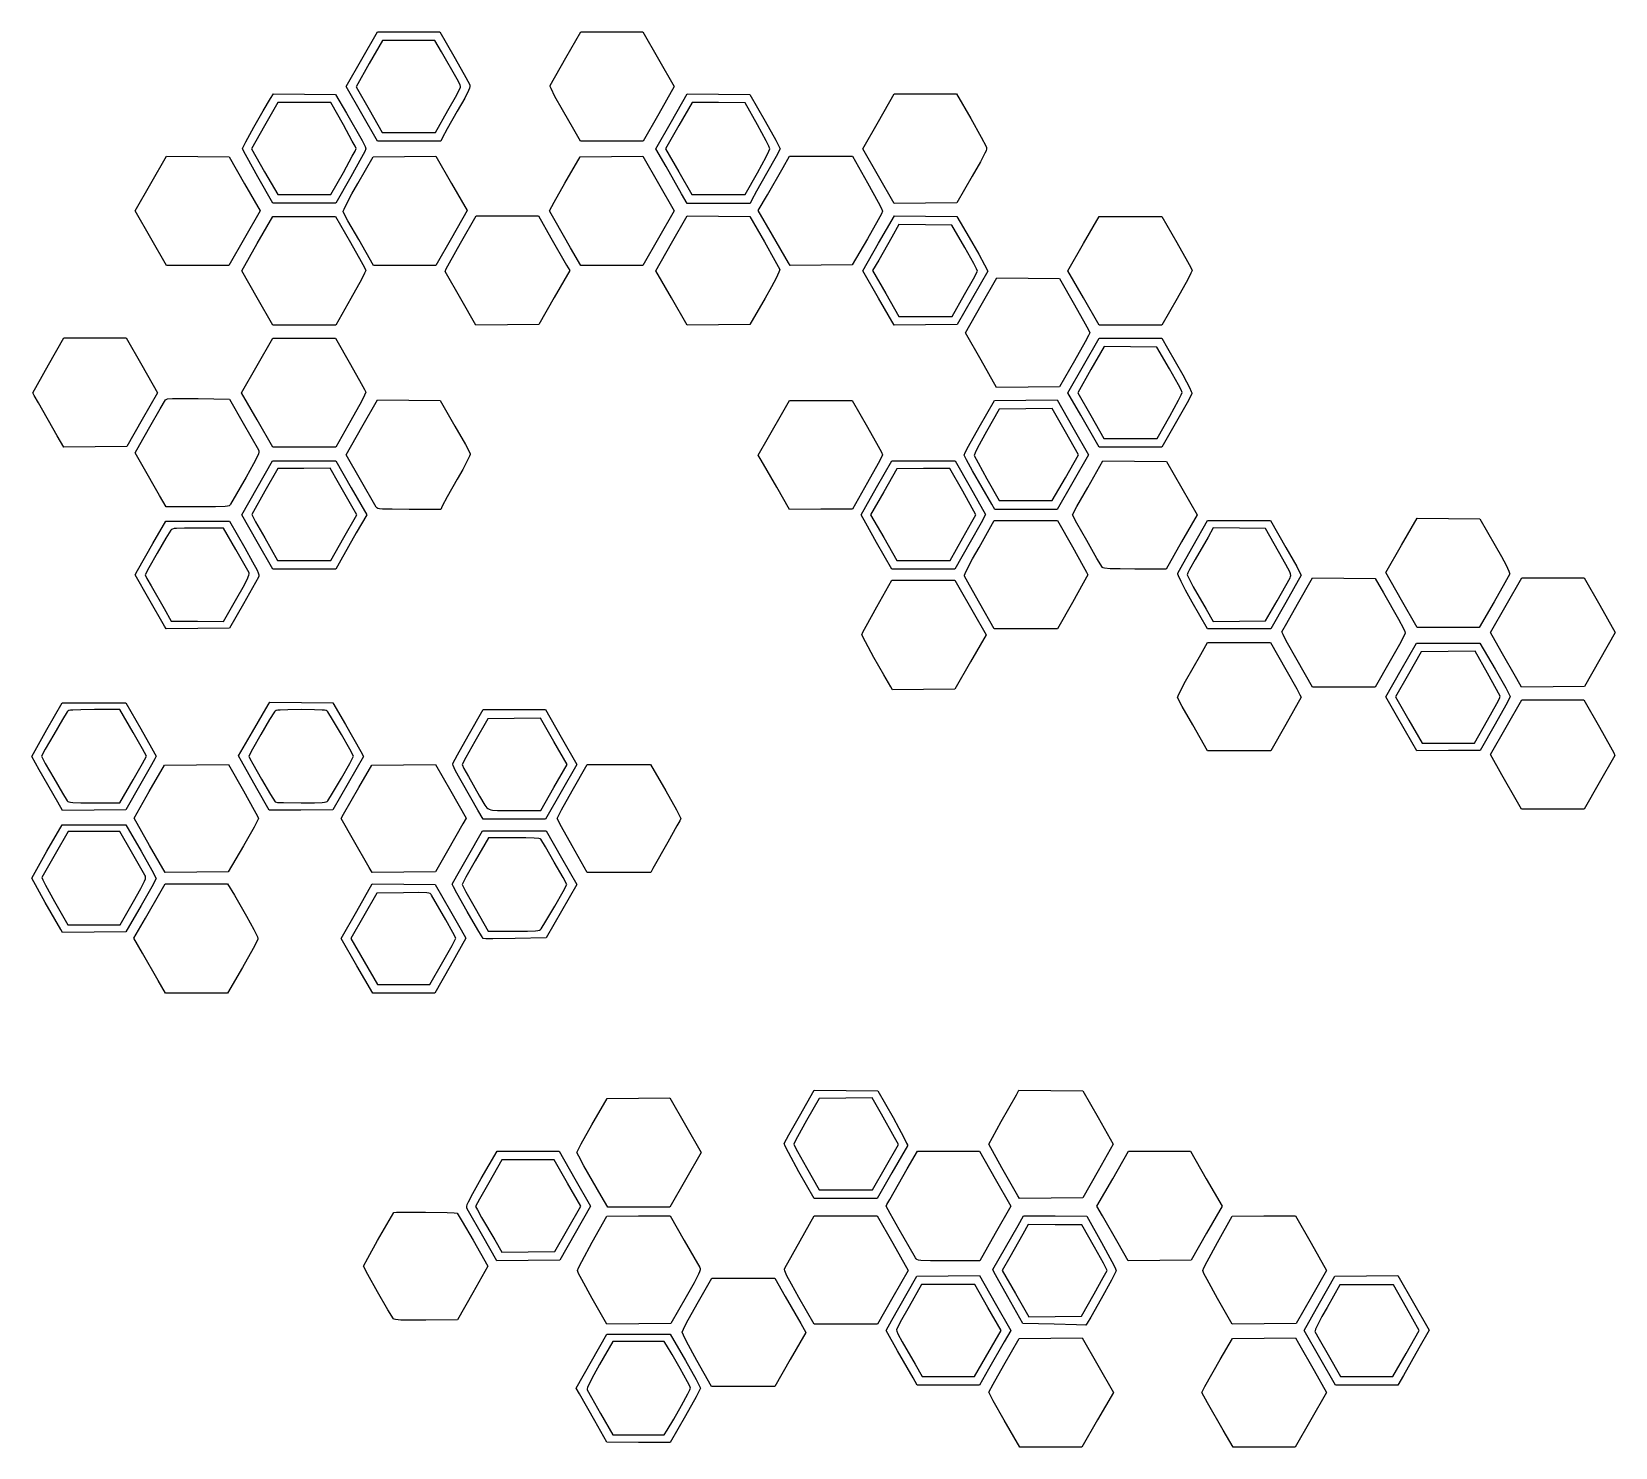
# Model space of a CAD drawing. Extents: x 444 to 1521, y 21 to 984.
import ezdxf

# ---------------------------------------------------------------- set-up
doc = ezdxf.new("R2010")
doc.units = 0

msp = doc.modelspace()

# ---------------------------------------------------------------- linework, layer by layer
at = {"layer": 'Layer 1'}
for p, q in [((668.916, 965.721), (679.581, 984.404)), ((679.581, 984.404), (700.7003, 984.41679)), ((700.7003, 984.41679), (721.8196, 984.42958)), ((721.8196, 984.42958), (731.46076, 967.69598)), ((807.5596, 966.67296), (817.716, 984.429)), ((817.716, 984.429), (838.869, 984.429)), ((838.869, 984.429), (860.021, 984.429)), ((860.021, 984.429), (870.6898, 965.7227)), ((682.913, 978.505), (673.9085, 962.7471)), ((700.67, 978.505), (682.913, 978.505)), ((718.42591, 978.50532), (700.67, 978.505)), ((723.00258, 970.67736), (718.42591, 978.50532)), ((733.715805, 952.026059), (723.00258, 970.67736)), ((658.251, 947.038), (668.916, 965.721)), ((673.9085, 962.7471), (664.90396, 946.9892)), ((731.46076, 967.69598), (738.562563, 955.22979)), ((796.9715, 947.78046), (807.5596, 966.67296)), ((870.6898, 965.7227), (881.3586, 947.0164)), ((735.634755, 948.220995), (733.715805, 952.026059)), ((735.987159, 947.233767), (735.634755, 948.220995)), ((738.562563, 955.22979), (742.09846, 948.75598)), ((742.09846, 948.75598), (742.358953, 947.993482)), ((742.358953, 947.993482), (742.398226, 947.12513)), ((601.722817, 930.534456), (606.7299, 938.9564)), ((606.7299, 938.9564), (608.73759, 942.1444)), ((608.73759, 942.1444), (629.89139, 941.918267)), ((629.89139, 941.918267), (651.04519, 941.692133)), ((651.04519, 941.692133), (658.36595, 928.998133)), ((668.871, 928.498), (658.251, 947.038)), ((664.90396, 946.9892), (673.82356, 931.4352)), ((727.3975, 930.77056), (733.393985, 941.560335)), ((733.393985, 941.560335), (736.03098, 946.67966)), ((738.821485, 939.237891), (733.72767, 930.29728)), ((736.03098, 946.67966), (735.987159, 947.233767)), ((741.508786, 944.399804), (738.821485, 939.237891)), ((742.140198, 945.983158), (741.508786, 944.399804)), ((742.398226, 947.12513), (742.140198, 945.983158)), ((797.040008, 947.071192), (796.9715, 947.78046)), ((797.572289, 945.664579), (797.040008, 947.071192)), ((800.212113, 940.41681), (797.572289, 945.664579)), ((805.258855, 931.352141), (800.212113, 940.41681)), ((881.3586, 947.0164), (870.7777, 928.4869)), ((879.48405, 923.42985), (890.14195, 942.12945)), ((890.14195, 942.12945), (911.44415, 941.910992)), ((911.44415, 941.910992), (932.74635, 941.692535)), ((932.74635, 941.692535), (943.11215, 923.628435)), ((1020.3448, 923.40787), (1030.9781, 942.11537)), ((1030.9781, 942.11537), (1052.14, 942.116)), ((1052.14, 942.116), (1073.3, 942.116)), ((1073.3, 942.116), (1083.0026, 925.2571)), ((595.415413, 919.4079), (601.722817, 930.534456)), ((611.6309, 936.16183), (602.72212, 920.45853)), ((629.667, 936.14904), (611.6309, 936.16183)), ((647.7031, 936.13625), (629.667, 936.14904)), ((656.3017, 921.02955), (647.7031, 936.13625)), ((658.36595, 928.998133), (668.9692, 910.359308)), ((679.491, 909.958), (668.871, 928.498)), ((673.82356, 931.4352), (682.74312, 915.8812)), ((719.00892, 915.94517), (727.39783, 930.77297)), ((733.72767, 930.29728), (726.840866, 918.218804)), ((727.39783, 930.77297), (727.3975, 930.77056)), ((813.0804, 917.78556), (805.258855, 931.352141)), ((870.7777, 928.4869), (860.1968, 909.9573)), ((893.46514, 936.1917), (884.48626, 920.5024)), ((911.51744, 936.15908), (893.46514, 936.1917)), ((929.56974, 936.12645), (911.51744, 936.15908)), ((937.9586, 921.15455), (929.56974, 936.12645)), ((590.013427, 909.532869), (595.415413, 919.4079)), ((602.72212, 920.45853), (593.8133, 904.75523)), ((662.374461, 910.042824), (656.3017, 921.02955)), ((682.74312, 915.8812), (700.87602, 915.91319)), ((700.87602, 915.91319), (719.00892, 915.94517)), ((726.840866, 918.218804), (723.43737, 912.00148)), ((817.633, 909.958), (813.0804, 917.78556)), ((868.82615, 904.73025), (879.48405, 923.42985)), ((884.48626, 920.5024), (875.50737, 904.8131)), ((943.883259, 910.163518), (937.9586, 921.15455)), ((943.11215, 923.628435), (950.433043, 910.643762)), ((1009.7116, 904.70037), (1020.3448, 923.40787)), ((1083.0026, 925.2571), (1090.124863, 912.753999)), ((587.7226, 904.8655), (588.34126, 906.300968)), ((588.533474, 903.01673), (587.7226, 904.8655)), ((588.34126, 906.300968), (590.013427, 909.532869)), ((664.221817, 906.453459), (662.374461, 910.042824)), ((664.9003, 904.84165), (664.221817, 906.453459)), ((668.9692, 910.359308), (671.034463, 906.389936)), ((671.034463, 906.389936), (671.61135, 904.762833)), ((701.003, 909.958), (679.491, 909.958)), ((722.51441, 909.95796), (701.003, 909.958)), ((723.43737, 912.00148), (722.51441, 909.95796)), ((838.915, 909.958), (817.633, 909.958)), ((860.1968, 909.9573), (838.915, 909.958)), ((945.685563, 906.49534), (943.883259, 910.163518)), ((946.3475, 904.76255), (945.685563, 906.49534)), ((950.433043, 910.643762), (953.47805, 904.791935)), ((1090.124863, 912.753999), (1093.6229, 906.3675)), ((1093.6229, 906.3675), (1093.831431, 905.644634)), ((1093.831431, 905.644634), (1093.791822, 904.729603)), ((525.2527, 881.19916), (535.8921, 899.83116)), ((535.8921, 899.83116), (557.2481, 899.60534)), ((557.2481, 899.60534), (578.6041, 899.37953)), ((578.6041, 899.37953), (589.1093, 880.99133)), ((590.741296, 898.791131), (588.533474, 903.01673)), ((597.999, 885.722), (590.741296, 898.791131)), ((593.8133, 904.75523), (602.72212, 889.16643)), ((656.3017, 888.67485), (662.374461, 899.646684)), ((668.592681, 898.812459), (661.33505, 885.776633)), ((662.374461, 899.646684), (664.221817, 903.231519)), ((664.221817, 903.231519), (664.9003, 904.84165)), ((666.05752, 881.18507), (676.45352, 899.37987)), ((670.800484, 902.984814), (668.592681, 898.812459)), ((671.61135, 904.762833), (670.800484, 902.984814)), ((676.45352, 899.37987), (697.80152, 899.60536)), ((697.80152, 899.60536), (719.14952, 899.83085)), ((719.14952, 899.83085), (729.81902, 881.25275)), ((806.98974, 881.27882), (817.37334, 899.37982)), ((817.37334, 899.37982), (838.72034, 899.60531)), ((838.72034, 899.60531), (860.06734, 899.8308)), ((860.06734, 899.8308), (870.74164, 881.2051)), ((875.7646, 892.74565), (868.82615, 904.73025)), ((875.50737, 904.8131), (884.45718, 889.1905)), ((937.9586, 888.48575), (943.883259, 899.395411)), ((943.883259, 899.395411), (945.685563, 903.038839)), ((950.746962, 899.491918), (944.18084, 887.833935)), ((945.685563, 903.038839), (946.3475, 904.76255)), ((953.47805, 904.791935), (950.746962, 899.491918)), ((955.37151, 891.97478), (959.76976, 899.80255)), ((959.76976, 899.80255), (981.16146, 899.76925)), ((981.16146, 899.76925), (1002.55316, 899.73595)), ((1002.55316, 899.73595), (1012.82936, 881.59845)), ((1020.3807, 886.15827), (1009.7116, 904.70037)), ((1089.630191, 895.932882), (1084.0822, 886.2021)), ((1092.663825, 901.680056), (1089.630191, 895.932882)), ((1093.427983, 903.461659), (1092.663825, 901.680056)), ((1093.791822, 904.729603), (1093.427983, 903.461659)), ((597.99895, 885.719833), (597.999, 885.722)), ((608.27535, 867.669533), (597.99895, 885.719833)), ((602.72212, 889.16643), (611.6309, 873.57763)), ((647.7031, 873.58363), (656.3017, 888.66933)), ((661.33505, 885.776633), (651.05865, 867.695133)), ((656.3017, 888.66933), (656.3017, 888.67485)), ((886.3797, 874.20245), (875.7646, 892.74565)), ((884.45718, 889.1905), (893.40696, 873.5678)), ((929.56976, 873.6318), (937.95862, 888.4884)), ((944.18084, 887.833935), (937.349168, 875.814683)), ((937.95862, 888.4884), (937.9586, 888.48575)), ((944.74341, 873.41148), (955.37151, 891.97478)), ((1031.046, 867.61651), (1020.3807, 886.15827)), ((1084.0822, 886.2021), (1073.6246, 868.0675)), ((514.6133, 862.56716), (525.2527, 881.19916)), ((589.1093, 880.99133), (599.6145, 862.60313)), ((611.6309, 873.57763), (629.667, 873.58063)), ((629.667, 873.58063), (647.7031, 873.58363)), ((658.84935, 867.980208), (662.056959, 874.025087)), ((662.056959, 874.025087), (666.05752, 881.18507)), ((729.81902, 881.25275), (740.48852, 862.67465)), ((799.656319, 868.33792), (806.98974, 881.27882)), ((870.74164, 881.2051), (881.41594, 862.5794)), ((890.056, 867.644), (886.3797, 874.20245)), ((893.40696, 873.5678), (911.48836, 873.5998)), ((911.48836, 873.5998), (929.56976, 873.6318)), ((937.349168, 875.814683), (933.97954, 869.646135)), ((938.51343, 862.67598), (944.74341, 873.41148)), ((1012.82936, 881.59845), (1020.075297, 868.471091)), ((525.2446, 843.94926), (514.6133, 862.56716)), ((599.6145, 862.60313), (588.9728, 843.96703)), ((629.66705, 867.682333), (608.27535, 867.669533)), ((651.05865, 867.695133), (629.66705, 867.682333)), ((656.1176, 861.78237), (656.238181, 862.396385)), ((659.415635, 855.752903), (656.1176, 861.78237)), ((656.238181, 862.396385), (656.760846, 863.687084)), ((656.760846, 863.687084), (658.84935, 867.980208)), ((740.48852, 862.67465), (729.83212, 844.00295)), ((796.60614, 862.64322), (799.656319, 868.33792)), ((797.677202, 860.406481), (796.60614, 862.64322)), ((881.41594, 862.5794), (870.69984, 843.9553)), ((911.566, 867.644), (890.056, 867.644)), ((933.07529, 867.644105), (911.566, 867.644)), ((933.97954, 869.646135), (933.07529, 867.644105)), ((948.1518, 845.90778), (938.51343, 862.67598)), ((1020.075297, 868.471091), (1022.270205, 864.230406)), ((1023.06536, 862.37925), (1022.234274, 860.556938)), ((1022.270205, 864.230406), (1023.06536, 862.37925)), ((1052.3353, 867.84201), (1031.046, 867.61651)), ((1073.6246, 868.0675), (1052.3353, 867.84201)), ((597.7137, 840.2729), (608.3027, 858.7584)), ((608.3027, 858.7584), (629.642, 858.758)), ((629.642, 858.758), (650.981, 858.758)), ((650.981, 858.758), (661.2446, 840.9864)), ((666.7046, 842.95287), (659.415635, 855.752903)), ((735.8822, 840.53289), (746.5254, 859.18149)), ((746.5254, 859.18149), (767.725, 859.181)), ((767.725, 859.181), (788.925, 859.181)), ((788.925, 859.181), (797.50147, 844.1597)), ((800.2523, 855.77938), (797.677202, 860.406481)), ((810.8016, 837.39068), (800.2523, 855.77938)), ((879.4922, 840.51023), (890.1419, 859.19543)), ((890.1419, 859.19543), (911.4072, 858.97697)), ((911.4072, 858.97697), (932.6725, 858.75852)), ((932.6725, 858.75852), (942.66068, 841.41002)), ((1020.012997, 856.394847), (1012.74376, 843.52585)), ((1022.234274, 860.556938), (1020.012997, 856.394847)), ((1020.4013, 840.50723), (1031.0653, 859.20943)), ((1034.2061, 853.29018), (1029.3757, 844.59971)), ((1031.0653, 859.20943), (1052.3397, 858.98394)), ((1052.236, 853.06245), (1034.2061, 853.29018)), ((1070.2659, 852.83472), (1052.236, 853.06245)), ((1052.3397, 858.98394), (1073.6141, 858.75845)), ((1079.0139, 837.65322), (1070.2659, 852.83472)), ((1073.6141, 858.75845), (1081.9429, 844.37185)), ((1159.7571, 840.28596), (1170.3491, 858.75866)), ((1170.3491, 858.75866), (1191.67, 858.758)), ((1191.67, 858.758), (1212.98, 858.758)), ((1212.98, 858.758), (1223.2809, 840.9864)), ((535.876, 825.331), (525.2446, 843.94926)), ((588.9728, 843.96703), (578.3311, 825.33093)), ((587.1247, 821.7875), (597.7137, 840.2729)), ((661.2446, 840.9864), (668.508478, 828.087021)), ((676.835, 825.331), (666.7046, 842.95287)), ((729.83212, 844.00295), (719.17572, 825.33125)), ((728.463635, 827.184861), (735.8822, 840.53289)), ((797.50147, 844.1597), (808.15177, 825.4928)), ((870.69984, 843.9553), (859.98374, 825.3312)), ((868.8425, 821.82503), (879.4922, 840.51023)), ((942.66068, 841.41002), (949.850045, 828.732823)), ((959.0186, 827.22098), (948.1518, 845.90778)), ((1012.74376, 843.52585), (1002.46246, 825.75425)), ((1009.7373, 821.80503), (1020.4013, 840.50723)), ((1029.3757, 844.59971), (1020.4184, 828.93581)), ((1081.9429, 844.37185), (1088.456212, 832.964391)), ((1149.165, 821.81326), (1159.7571, 840.28596)), ((1223.2809, 840.9864), (1230.568238, 828.093021)), ((817.704, 825.331), (810.8016, 837.39068)), ((1085.121525, 826.633496), (1079.0139, 837.65322)), ((1088.456212, 832.964391), (1092.4199, 825.74035)), ((557.104, 825.331), (535.876, 825.331)), ((578.3311, 825.33093), (557.104, 825.331)), ((597.6999, 803.2614), (587.1247, 821.7875)), ((668.508478, 828.087021), (670.730057, 823.892052)), ((670.769365, 820.145927), (668.578056, 815.893211)), ((670.730057, 823.892052), (671.5601, 822.0296)), ((671.5601, 822.0296), (670.769365, 820.145927)), ((698.005, 825.331), (676.835, 825.331)), ((719.17572, 825.33125), (698.005, 825.331)), ((725.5733, 821.28029), (726.283301, 822.98628)), ((736.1669, 802.67899), (725.5733, 821.28029)), ((726.283301, 822.98628), (728.463635, 827.184861)), ((810.22559, 821.84719), (799.74799, 803.48989)), ((808.15177, 825.4928), (810.22559, 821.84719)), ((838.844, 825.331), (817.704, 825.331)), ((859.98374, 825.3312), (838.844, 825.331)), ((879.4489, 803.25353), (868.8425, 821.82503)), ((949.850045, 828.732823), (953.10908, 822.61532)), ((952.595149, 820.777766), (950.696661, 816.771881)), ((953.032319, 821.981586), (952.595149, 820.777766)), ((953.10908, 822.61532), (953.032319, 821.981586)), ((959.01867, 827.22054), (959.0186, 827.22098)), ((960.24696, 825.30199), (959.01867, 827.22054)), ((981.35456, 825.52812), (960.24696, 825.30199)), ((1002.46246, 825.75425), (981.35456, 825.52812)), ((1020.3309, 803.24353), (1009.7373, 821.80503)), ((1020.4184, 828.93581), (1016.2916, 821.96238)), ((1016.2916, 821.96238), (1025.2314, 806.29818)), ((1094.568, 821.49546), (1084.1896, 803.31426)), ((1084.8869, 816.372044), (1087.521, 821.45802)), ((1086.924478, 823.049529), (1085.121525, 826.633496)), ((1087.521, 821.45802), (1086.924478, 823.049529)), ((1092.4199, 825.74035), (1094.568, 821.49546)), ((1159.7476, 803.27436), (1149.165, 821.81326)), ((1230.568238, 828.093021), (1232.79428, 823.904539)), ((1232.83178, 820.171756), (1230.636413, 815.918764)), ((1232.79428, 823.904539), (1233.6228, 822.05)), ((1233.6228, 822.05), (1232.83178, 820.171756)), ((668.578056, 815.893211), (661.3356, 802.804)), ((947.527765, 810.82169), (943.20261, 803.15122)), ((950.696661, 816.771881), (947.527765, 810.82169)), ((1078.8916, 805.56752), (1084.8869, 816.372044)), ((1090.0637, 798.2614), (1100.7023, 816.8586)), ((1100.7023, 816.8586), (1122.036, 816.65165)), ((1122.036, 816.65165), (1143.3694, 816.44471)), ((1143.3694, 816.44471), (1153.652, 798.67311)), ((1230.636413, 815.918764), (1223.3868, 802.8133)), ((597.7007, 803.2609), (597.6999, 803.2614)), ((608.2759, 784.7348), (597.7007, 803.2609)), ((661.3356, 802.804), (651.0592, 784.7636)), ((746.42619, 784.68087), (736.1669, 802.67899)), ((799.74799, 803.48989), (789.27039, 785.13249)), ((890.05521, 784.68223), (879.4489, 803.25353)), ((943.20261, 803.15122), (932.83601, 785.13322)), ((1030.9242, 784.68207), (1020.3309, 803.24353)), ((1025.2314, 806.29818), (1034.1715, 790.63388)), ((1070.5025, 790.69148), (1078.8916, 805.56828)), ((1084.1896, 803.31426), (1073.8116, 785.13306)), ((1078.8916, 805.56828), (1078.8916, 805.56752)), ((1079.4251, 779.6642), (1090.0637, 798.2614)), ((1153.652, 798.67311), (1160.914025, 785.748985)), ((1159.7447, 803.2743), (1159.7476, 803.27436)), ((1170.3272, 784.7354), (1159.7447, 803.2743)), ((1223.3868, 802.8133), (1213.1106, 784.7414)), ((1034.1715, 790.63388), (1052.3368, 790.66268)), ((1052.3368, 790.66268), (1070.5025, 790.69148)), ((455.6764, 757.7007), (466.2407, 776.2475)), ((466.2407, 776.2475), (487.366, 776.247)), ((487.366, 776.247), (508.492, 776.247)), ((508.492, 776.247), (519.1886, 757.5217)), ((597.701, 757.315), (608.303, 775.824)), ((629.6676, 784.7508), (608.2759, 784.7348)), ((608.303, 775.824), (629.642, 775.824)), ((629.642, 775.824), (650.981, 775.824)), ((651.0592, 784.7636), (629.6676, 784.7508)), ((650.981, 775.824), (661.2446, 758.0524)), ((767.84829, 784.90668), (746.42619, 784.68087)), ((789.27039, 785.13249), (767.84829, 784.90668)), ((911.44561, 784.90773), (890.05521, 784.68223)), ((932.83601, 785.13322), (911.44561, 784.90773)), ((1052.3679, 784.90757), (1030.9242, 784.68207)), ((1073.8116, 785.13306), (1052.3679, 784.90757)), ((1090.0409, 761.0164), (1079.4251, 779.6642)), ((1159.7565, 757.2833), (1170.3492, 775.8241)), ((1160.914025, 785.748985), (1163.12315, 781.52721)), ((1163.12315, 777.736831), (1160.914025, 773.515077)), ((1163.12315, 781.52721), (1163.9345, 779.63201)), ((1163.9345, 779.63201), (1163.12315, 777.736831)), ((1191.7189, 784.7384), (1170.3272, 784.7354)), ((1170.3492, 775.8241), (1191.69, 775.824)), ((1191.69, 775.824), (1213.02, 775.824)), ((1213.1106, 784.7414), (1191.7189, 784.7384)), ((1213.02, 775.824), (1216.9005, 769.05384)), ((1160.914025, 773.515077), (1153.652, 760.59101)), ((1173.6862, 770.30577), (1164.7689, 754.54577)), ((1191.7009, 770.10299), (1173.6862, 770.30577)), ((1209.7157, 769.9002), (1191.7009, 770.10299)), ((1218.2959, 755.0905), (1209.7157, 769.9002)), ((1216.9005, 769.05384), (1227.2836, 750.93334)), ((448.215285, 744.472277), (455.6764, 757.7007)), ((519.1886, 757.5217), (529.8852, 738.7964)), ((587.098, 738.806), (597.701, 757.315)), ((661.2446, 758.0524), (668.508478, 745.152096)), ((1100.657, 742.36842), (1090.0409, 761.0164)), ((1153.652, 760.59101), (1143.3694, 742.81941)), ((1149.1639, 738.7426), (1159.7565, 757.2833)), ((1164.7689, 754.54577), (1155.8519, 738.78577)), ((1224.3634, 744.272838), (1218.2959, 755.0905)), ((445.112, 738.7121), (448.215285, 744.472277)), ((668.508478, 745.152096), (670.730057, 740.956111)), ((1226.219022, 740.703165), (1224.3634, 744.272838)), ((1227.2836, 750.93334), (1229.839627, 746.309286)), ((1229.839627, 746.309286), (1231.820338, 742.402011)), ((445.989966, 736.936044), (445.112, 738.7121)), ((448.8292, 731.85245), (445.989966, 736.936044)), ((529.8852, 738.7964), (519.431, 720.4974)), ((531.662034, 727.818165), (535.3759, 733.9341)), ((535.3759, 733.9341), (535.845427, 734.297704)), ((535.845427, 734.297704), (536.676719, 734.576316)), ((536.676719, 734.576316), (540.019283, 734.90122)), ((540.019283, 734.90122), (546.592954, 734.954129)), ((546.592954, 734.954129), (557.5871, 734.78036)), ((557.5871, 734.78036), (578.7461, 734.35723)), ((578.7461, 734.35723), (588.0955, 718.12423)), ((597.674, 720.291), (587.098, 738.806)), ((668.578056, 732.9508), (661.3356, 719.8537)), ((670.769365, 737.20667), (668.578056, 732.9508)), ((668.90833, 715.2664), (679.58143, 733.9414)), ((670.730057, 740.956111), (671.5601, 739.0924)), ((671.5601, 739.0924), (670.769365, 737.20667)), ((679.58143, 733.9414), (700.84673, 733.72614)), ((700.84673, 733.72614), (722.11203, 733.51056)), ((722.11203, 733.51056), (732.10024, 716.16206)), ((956.12324, 727.16334), (959.84552, 733.51037)), ((959.84552, 733.51037), (981.156, 733.511)), ((981.156, 733.511), (1002.47, 733.511)), ((1002.47, 733.511), (1012.7897, 715.4674)), ((1088.8651, 715.4582), (1099.257, 733.5103)), ((1099.257, 733.5103), (1120.533, 733.71244)), ((1122.0132, 742.59391), (1100.657, 742.36842)), ((1120.533, 733.71244), (1141.8087, 733.91459)), ((1143.3694, 742.81941), (1122.0132, 742.59391)), ((1141.8087, 733.91459), (1152.4514, 715.23959)), ((1157.9505, 723.4326), (1149.1639, 738.7426)), ((1155.8519, 738.78577), (1164.7359, 723.24267)), ((1218.3819, 722.7702), (1224.425413, 733.772263)), ((1224.425413, 733.772263), (1226.254748, 737.398027)), ((1226.9158, 739.0609), (1226.219022, 740.703165)), ((1226.254748, 737.398027), (1226.9158, 739.0609)), ((1233.4035, 738.10534), (1230.209162, 731.948855)), ((1231.820338, 742.402011), (1233.062655, 739.553401)), ((1233.062655, 739.553401), (1233.355954, 738.632934)), ((1233.355954, 738.632934), (1233.4035, 738.10534)), ((461.6235, 709.5896), (448.8292, 731.85245)), ((524.622725, 715.681224), (531.662034, 727.818165)), ((945.45134, 708.57214), (956.12324, 727.16334)), ((1102.4432, 727.58682), (1093.7754, 712.44292)), ((1120.448, 727.79536), (1102.4432, 727.58682)), ((1138.4532, 728.0039), (1120.448, 727.79536)), ((1147.4371, 712.2863), (1138.4532, 728.0039)), ((1168.534, 704.9556), (1157.9505, 723.4326)), ((1164.7359, 723.24267), (1173.62, 707.69957)), ((1209.81, 707.699), (1218.3819, 722.7702)), ((1230.209162, 731.948855), (1223.0651, 719.22204)), ((519.431, 720.4974), (508.9768, 702.1984)), ((517.800953, 703.69047), (524.622725, 715.681224)), ((588.0955, 718.12423), (598.5103, 699.88293)), ((608.2504, 701.7778), (597.674, 720.291)), ((661.3356, 719.8537), (651.0592, 701.8034)), ((658.23523, 696.5915), (668.90833, 715.2664)), ((732.10024, 716.16206), (739.287844, 703.49033)), ((1012.7897, 715.4674), (1020.077937, 702.484013)), ((1081.53845, 702.418437), (1088.8651, 715.4582)), ((1093.7754, 712.44292), (1087.7266, 701.424997)), ((1156.421, 696.5687), (1147.4371, 712.2863)), ((1152.4514, 715.23959), (1163.0945, 696.56459)), ((1223.0651, 719.22204), (1213.1094, 701.81634)), ((466.1562, 701.74677), (461.6235, 709.5896)), ((487.5665, 701.97259), (466.1562, 701.74677)), ((508.9768, 702.1984), (487.5665, 701.97259)), ((514.7397, 698.0131), (517.800953, 703.69047)), ((629.6548, 701.7906), (608.2504, 701.7778)), ((651.0592, 701.8034), (629.6548, 701.7906)), ((739.287844, 703.49033), (742.54274, 697.38596)), ((938.50167, 696.32794), (945.45134, 708.57214)), ((1020.077937, 702.484013), (1022.295092, 698.347586)), ((1079.314722, 698.225608), (1081.53845, 702.418437)), ((1087.7266, 701.424997), (1085.943206, 697.822299)), ((1170.3263, 701.79074), (1168.5295, 704.95773)), ((1168.5295, 704.95773), (1168.534, 704.9556)), ((1191.7177, 701.80354), (1170.3263, 701.79074)), ((1173.62, 707.69957), (1191.71, 707.699)), ((1191.71, 707.699), (1209.81, 707.699)), ((1213.1094, 701.81634), (1191.7177, 701.80354)), ((519.130138, 690.010225), (514.7397, 698.0131)), ((531.229, 668.983), (519.130138, 690.010225)), ((595.266668, 690.434814), (590.17599, 681.41893)), ((597.955846, 695.63843), (595.266668, 690.434814)), ((597.5674, 674.13192), (608.0144, 692.46642)), ((598.585857, 697.222674), (597.955846, 695.63843)), ((598.5103, 699.88293), (598.788691, 699.180109)), ((598.838674, 698.348296), (598.585857, 697.222674)), ((598.788691, 699.180109), (598.838674, 698.348296)), ((608.0144, 692.46642), (629.582, 692.467)), ((629.582, 692.467), (651.148, 692.467)), ((651.148, 692.467), (661.6544, 674.1267)), ((667.9859, 679.5077), (658.23523, 696.5915)), ((740.383307, 692.021054), (737.564114, 686.68709)), ((742.085957, 695.67302), (740.383307, 692.021054)), ((742.478164, 696.787933), (742.085957, 695.67302)), ((742.54274, 697.38596), (742.478164, 696.787933)), ((940.5508, 692.9162), (938.50167, 696.32794)), ((951.185, 674.4848), (940.5508, 692.9162)), ((1020.090713, 690.700042), (1012.8328, 677.647)), ((1018.9567, 674.35281), (1029.348, 692.46641)), ((1022.298536, 694.857647), (1020.090713, 690.700042)), ((1022.295092, 698.347586), (1023.1094, 696.6065)), ((1023.1094, 696.6065), (1022.298536, 694.857647)), ((1029.348, 692.46641), (1050.91, 692.467)), ((1050.91, 692.467), (1072.47, 692.467)), ((1072.47, 692.467), (1082.6695, 674.4838)), ((1078.4988, 696.4172), (1079.314722, 698.225608)), ((1080.073298, 693.183794), (1078.4988, 696.4172)), ((1084.246688, 685.626525), (1080.073298, 693.183794)), ((1085.943206, 697.822299), (1085.3555, 696.20102)), ((1085.3555, 696.20102), (1087.994825, 691.069891)), ((1087.994825, 691.069891), (1093.9922, 680.27522)), ((1147.453, 680.9773), (1156.421, 696.5687)), ((1163.0945, 696.56459), (1152.4514, 678.01399)), ((1162.57, 674.37353), (1172.8462, 692.45633)), ((1172.8462, 692.45633), (1194.5331, 692.24971)), ((1194.5331, 692.24971), (1216.22, 692.04309)), ((1216.22, 692.04309), (1226.624, 673.93149)), ((590.17599, 681.41893), (579.61629, 663.05913)), ((611.63051, 687.32476), (602.92287, 671.91106)), ((629.43161, 687.35676), (611.63051, 687.32476)), ((647.23271, 687.38876), (629.43161, 687.35676)), ((653.01607, 677.44508), (647.23271, 687.38876)), ((678.651, 660.943), (667.9859, 679.5077)), ((733.7577, 679.92816), (726.938167, 667.955302)), ((737.564114, 686.68709), (733.7577, 679.92816)), ((1032.8144, 686.96571), (1023.8879, 671.37031)), ((1050.8193, 687.15922), (1032.8144, 686.96571)), ((1068.8242, 687.35273), (1050.8193, 687.15922)), ((1077.5953, 671.81473), (1068.8242, 687.35273)), ((1097.283, 663.0586), (1084.246688, 685.626525)), ((1093.9922, 680.27522), (1102.381, 665.44742)), ((1138.4849, 665.38342), (1147.453, 680.97492)), ((1147.453, 680.97492), (1147.453, 680.9773)), ((535.767, 661.155), (531.229, 668.983)), ((587.1205, 655.79742), (597.5674, 674.13192)), ((602.92287, 671.91106), (594.11456, 655.95766)), ((662.15086, 661.64588), (653.01607, 677.44508)), ((661.6544, 674.1267), (672.1607, 655.7864)), ((726.938167, 667.955302), (723.5166, 661.68006)), ((951.18849, 674.4861), (951.185, 674.4848)), ((959.7732, 659.4664), (951.18849, 674.4861)), ((1012.8328, 677.647), (1002.5566, 659.5048)), ((1011.627325, 661.395354), (1018.9567, 674.35281)), ((1023.8879, 671.37031), (1014.9611, 655.77481)), ((1086.4036, 655.84853), (1077.5953, 671.81473)), ((1082.6695, 674.4838), (1093.0104, 655.9925)), ((1152.4514, 678.01399), (1141.8087, 659.46339)), ((1155.312087, 661.432134), (1162.57, 674.37353)), ((1226.624, 673.93149), (1237.0283, 655.81979)), ((557.11149, 661.155), (535.767, 661.155)), ((569.423092, 661.186165), (557.11149, 661.155)), ((575.893425, 661.396785), (569.423092, 661.186165)), ((577.587022, 661.624292), (575.893425, 661.396785)), ((578.59899, 661.962545), (577.587022, 661.624292)), ((579.188892, 662.433504), (578.59899, 661.962545)), ((579.61629, 663.05913), (579.188892, 662.433504)), ((665.50228, 655.79033), (662.15086, 661.64588)), ((678.6509, 660.94297), (678.651, 660.943)), ((679.050267, 660.492337), (678.6509, 660.94297)), ((679.751892, 660.142919), (679.050267, 660.492337)), ((680.947399, 659.882039), (679.751892, 660.142919)), ((682.828413, 659.697019), (680.947399, 659.882039)), ((689.413452, 659.503852), (682.828413, 659.697019)), ((701.04, 659.462), (689.413452, 659.503852)), ((722.51488, 659.46216), (701.04, 659.462)), ((723.5166, 661.68006), (722.51488, 659.46216)), ((981.1649, 659.4856), (959.7732, 659.4664)), ((1002.5566, 659.5048), (981.1649, 659.4856)), ((1008.6082, 655.67851), (1011.627325, 661.395354)), ((1097.283, 663.05834), (1097.283, 663.0586)), ((1099.4035, 659.46169), (1097.283, 663.05834)), ((1120.6062, 659.46256), (1099.4035, 659.46169)), ((1102.381, 665.44742), (1120.4328, 665.41542)), ((1120.4328, 665.41542), (1138.4849, 665.38342)), ((1141.8087, 659.46339), (1120.6062, 659.46256)), ((1152.2934, 655.71053), (1155.312087, 661.432134)), ((526.72408, 636.18956), (535.47253, 651.42236)), ((535.47253, 651.42236), (557.105, 651.423)), ((541.205661, 646.336582), (540.115042, 646.076159)), ((542.820888, 646.52327), (541.205661, 646.336582)), ((548.214789, 646.722506), (542.820888, 646.52327)), ((557.476, 646.768), (548.214789, 646.722506)), ((557.105, 651.423), (578.736, 651.423)), ((574.7851, 646.7679), (557.476, 646.768)), ((583.09422, 632.1698), (574.7851, 646.7679)), ((578.736, 651.423), (589.1619, 633.2864)), ((597.6759, 637.31922), (587.1205, 655.79742)), ((594.11456, 655.95766), (596.61492, 651.073928)), ((596.61492, 651.073928), (602.76799, 640.09016)), ((656.6356, 640.27763), (665.50228, 655.79033)), ((672.1607, 655.7864), (665.08579, 643.4495)), ((1011.685113, 649.95806), (1008.6082, 655.67851)), ((1019.0236, 636.99201), (1011.685113, 649.95806)), ((1014.9611, 655.77481), (1023.8236, 640.26991)), ((1077.6867, 640.09263), (1083.858313, 651.043596)), ((1090.033387, 650.2517), (1082.6796, 637.163)), ((1083.858313, 651.043596), (1086.4036, 655.84853)), ((1088.6698, 633.60456), (1099.0247, 651.81356)), ((1093.0104, 655.9925), (1090.033387, 650.2517)), ((1099.0247, 651.81356), (1120.5315, 651.82956)), ((1120.5315, 651.82956), (1142.0386, 651.84556)), ((1142.0386, 651.84556), (1152.3123, 633.86236)), ((1155.286319, 650.085318), (1152.2934, 655.71053)), ((1161.970475, 638.203931), (1155.286319, 650.085318)), ((1237.0283, 655.81979), (1226.4617, 637.33039)), ((1234.3255, 634.6394), (1244.1521, 651.8327)), ((1244.1521, 651.8327), (1265.5695, 651.8387)), ((1248.0206, 646.80145), (1244.5056, 640.64934)), ((1265.735, 646.57308), (1248.0206, 646.80145)), ((1265.5695, 651.8387), (1286.9869, 651.8447)), ((1283.4495, 646.3447), (1265.735, 646.57308)), ((1292.4613, 630.719), (1283.4495, 646.3447)), ((1286.9869, 651.8447), (1297.447, 633.582)), ((1375.9866, 635.01352), (1386.6151, 653.56602)), ((1386.6151, 653.56602), (1407.9735, 653.34052)), ((1407.9735, 653.34052), (1429.3319, 653.11503)), ((1429.3319, 653.11503), (1439.7426, 634.96693)), ((516.30838, 617.97246), (526.72408, 636.18956)), ((535.605285, 639.947292), (529.665729, 629.741914)), ((538.918, 645.28704), (535.605285, 639.947292)), ((539.401624, 645.730234), (538.918, 645.28704)), ((540.115042, 646.076159), (539.401624, 645.730234)), ((608.23177, 618.83964), (597.6759, 637.31922)), ((602.76799, 640.09016), (611.52211, 624.76236)), ((647.77, 624.763), (656.6356, 640.27763)), ((665.08579, 643.4495), (654.53479, 624.9861)), ((1029.3964, 618.8673), (1019.0236, 636.99201)), ((1023.8236, 640.26991), (1032.6857, 624.76501)), ((1068.93, 624.765), (1077.6867, 640.09263)), ((1082.6796, 637.163), (1072.2078, 618.8417)), ((1168.903969, 626.122919), (1161.970475, 638.203931)), ((1226.4617, 637.33039), (1215.8947, 618.84099)), ((1244.5056, 640.64934), (1235.6508, 625.31054)), ((529.665729, 629.741914), (523.985483, 619.699974)), ((592.18871, 616.2403), (583.09422, 632.1698)), ((589.1619, 633.2864), (594.56094, 623.777422)), ((654.53479, 624.9861), (651.05867, 618.85964)), ((1081.12325, 619.735784), (1084.267781, 625.711578)), ((1084.267781, 625.711578), (1088.6698, 633.60456)), ((1152.3123, 633.86236), (1159.576188, 620.910984)), ((1172.6449, 619.89883), (1168.903969, 626.122919)), ((1227.223275, 622.070114), (1234.3255, 634.6394)), ((1235.6508, 625.31054), (1231.879162, 618.499188)), ((1297.455128, 621.966019), (1292.4613, 630.719)), ((1297.447, 633.582), (1304.790638, 620.507975)), ((1365.3581, 616.46102), (1375.9866, 635.01352)), ((1439.7426, 634.96693), (1443.993061, 627.402558)), ((1443.993061, 627.402558), (1447.176788, 621.413505)), ((514.64112, 614.9882), (516.30838, 617.97246)), ((524.0033, 598.5083), (514.64112, 614.9882)), ((523.985483, 619.699974), (521.4507, 614.85054)), ((521.4507, 614.85054), (522.643324, 612.493646)), ((590.815791, 611.743663), (592.099686, 614.80912)), ((592.099686, 614.80912), (592.281191, 615.703474)), ((592.281191, 615.703474), (592.18871, 616.2403)), ((594.56094, 623.777422), (597.590884, 618.0308)), ((597.590884, 618.0308), (598.38251, 616.222629)), ((598.38251, 616.222629), (598.779943, 614.940153)), ((598.849207, 614.045076), (598.65633, 613.3991)), ((598.779943, 614.940153), (598.849207, 614.045076)), ((629.64527, 618.84964), (608.23177, 618.83964)), ((611.52211, 624.76236), (629.646, 624.763)), ((651.05867, 618.85964), (629.64527, 618.84964)), ((629.646, 624.763), (647.77, 624.763)), ((1050.8021, 618.8545), (1029.3964, 618.8673)), ((1032.6857, 624.76501), (1050.81, 624.765)), ((1072.2078, 618.8417), (1050.8021, 618.8545)), ((1050.81, 624.765), (1068.93, 624.765)), ((1078.8432, 614.00756), (1078.893605, 614.624836)), ((1078.893605, 614.624836), (1079.295344, 615.795128)), ((1079.295344, 615.795128), (1081.12325, 619.735784)), ((1159.576188, 620.910984), (1161.792098, 616.775991)), ((1161.792098, 616.775991), (1162.6133, 615.02556)), ((1162.6133, 615.02556), (1161.819192, 613.275719)), ((1173.112329, 619.624698), (1172.6418, 619.89884)), ((1172.6418, 619.89884), (1172.6449, 619.89883)), ((1174.101936, 619.397521), (1173.112329, 619.624698)), ((1177.905512, 619.071225), (1174.101936, 619.397521)), ((1184.586783, 618.894277), (1177.905512, 619.071225)), ((1194.68, 618.841), (1184.586783, 618.894277)), ((1215.8947, 618.84099), (1194.68, 618.841)), ((1223.9465, 615.9942), (1227.223275, 622.070114)), ((1223.973841, 615.372799), (1223.9465, 615.9942)), ((1224.33707, 614.23948), (1223.973841, 615.372799)), ((1226.082187, 610.415088), (1224.33707, 614.23948)), ((1230.731864, 616.175546), (1230.3105, 615.02334)), ((1230.3105, 615.02334), (1230.631689, 614.038816)), ((1230.631689, 614.038816), (1231.506237, 612.171793)), ((1231.879162, 618.499188), (1230.731864, 616.175546)), ((1307.7572, 614.7202), (1297.3659, 596.1702)), ((1300.01095, 617.030747), (1297.455128, 621.966019)), ((1300.570165, 615.552102), (1300.01095, 617.030747)), ((1300.754547, 614.496702), (1300.570165, 615.552102)), ((1300.642318, 613.687489), (1300.754547, 614.496702)), ((1304.790638, 620.507975), (1306.990192, 616.393856)), ((1306.990192, 616.393856), (1307.7572, 614.7202)), ((1376.0389, 597.76372), (1365.3581, 616.46102)), ((1449.6606, 615.50273), (1446.343425, 609.415013)), ((1447.176788, 621.413505), (1449.12292, 617.335114)), ((1449.12292, 617.335114), (1449.578496, 616.117212)), ((1449.578496, 616.117212), (1449.6606, 615.50273)), ((522.643324, 612.493646), (525.51069, 607.50654)), ((525.51069, 607.50654), (534.3735, 592.03274)), ((583.872, 599.0766), (588.139178, 606.635598)), ((588.139178, 606.635598), (590.815791, 611.743663)), ((598.65633, 613.3991), (588.27343, 595.1462)), ((1019.1216, 593.12134), (1029.3981, 611.19324)), ((1029.3981, 611.19324), (1050.7895, 611.20324)), ((1050.7895, 611.20324), (1072.1812, 611.21324)), ((1072.1812, 611.21324), (1073.9755, 608.04625)), ((1073.9755, 608.04625), (1084.5945, 589.47625)), ((1082.102662, 607.976755), (1078.8432, 614.00756)), ((1089.198, 595.42626), (1082.102662, 607.976755)), ((1159.616538, 609.142294), (1152.3516, 596.19606)), ((1161.819192, 613.275719), (1159.616538, 609.142294)), ((1229.203836, 604.477027), (1226.082187, 610.415088)), ((1233.724, 596.3813), (1229.203836, 604.477027)), ((1231.506237, 612.171793), (1234.3813, 606.86149)), ((1234.3813, 606.86149), (1243.2269, 591.53239)), ((1291.3633, 597.2612), (1300.3117, 612.9474)), ((1300.3117, 612.9474), (1300.642318, 613.687489)), ((1305.2359, 594.92054), (1315.4585, 612.88984)), ((1315.4585, 612.88984), (1336.8109, 612.69218)), ((1336.8109, 612.69218), (1358.163, 612.49451)), ((1358.163, 612.49451), (1363.7293, 602.76242)), ((1446.343425, 609.415013), (1439.0622, 596.62663)), ((1447.1737, 594.28474), (1457.8618, 612.91784)), ((1457.8618, 612.91784), (1479.03, 612.917)), ((1479.03, 612.917), (1500.2, 612.917)), ((1500.2, 612.917), (1510.844, 594.2595)), ((534.567, 580.11), (524.0033, 598.5083)), ((574.77049, 583.24453), (583.872, 599.0766)), ((588.27343, 595.1462), (578.82196, 578.644)), ((1011.863987, 580.096445), (1019.1216, 593.12134)), ((1099.0247, 578.23216), (1089.198, 595.42626)), ((1152.3516, 596.19606), (1142.063, 578.22016)), ((1244.05, 578.219), (1233.724, 596.3813)), ((1283.5766, 583.72128), (1291.3633, 597.2612)), ((1297.3659, 596.1702), (1287.1251, 578.2186)), ((1297.939237, 581.96834), (1305.2359, 594.92054)), ((1363.7293, 602.76242), (1374.0921, 584.70412)), ((1386.72, 579.067), (1376.0389, 597.76372)), ((1439.0622, 596.62663), (1428.9569, 579.06663)), ((1436.4853, 575.65154), (1447.1737, 594.28474)), ((1510.844, 594.2595), (1521.4883, 575.602)), ((534.3735, 592.03274), (539.17629, 583.41913)), ((539.17629, 583.41913), (556.97339, 583.33183)), ((556.97339, 583.33183), (574.77049, 583.24453)), ((1084.5945, 589.47625), (1093.4195, 574.07315)), ((1243.2269, 591.53239), (1248.0015, 583.26454)), ((1248.0015, 583.26454), (1265.7889, 583.49291)), ((1265.7889, 583.49291), (1283.5766, 583.72128)), ((1294.7498, 576.06134), (1297.939237, 581.96834)), ((1374.0921, 584.70412), (1377.404338, 578.489371)), ((535.76876, 578.19237), (534.567, 580.11)), ((557.29536, 578.41818), (535.76876, 578.19237)), ((578.82196, 578.644), (557.29536, 578.41818)), ((1008.8453, 574.15884), (1009.656173, 575.930626)), ((1011.363241, 569.239184), (1008.8453, 574.15884)), ((1009.656173, 575.930626), (1011.863987, 580.096445)), ((1093.4195, 574.07315), (1082.7783, 555.62545)), ((1120.5438, 578.22616), (1099.0247, 578.23216)), ((1142.063, 578.22016), (1120.5438, 578.22616)), ((1265.59, 578.219), (1244.05, 578.219)), ((1287.1251, 578.2186), (1265.59, 578.219)), ((1295.474925, 574.267156), (1294.7498, 576.06134)), ((1297.644025, 570.039915), (1295.474925, 574.267156)), ((1378.6318, 575.23965), (1375.492837, 569.208202)), ((1377.404338, 578.489371), (1378.353136, 576.338605)), ((1378.353136, 576.338605), (1378.6318, 575.23965)), ((1407.84, 579.067), (1386.72, 579.067)), ((1428.9569, 579.06663), (1407.84, 579.067)), ((1443.8262, 562.76114), (1436.4853, 575.65154)), ((1521.4883, 575.602), (1511.0317, 557.2352)), ((1017.21315, 558.629866), (1011.363241, 569.239184)), ((1229.1289, 542.48914), (1239.4714, 560.65184)), ((1239.4714, 560.65184), (1244.1531, 568.89426)), ((1244.1531, 568.89426), (1265.5765, 568.90426)), ((1265.5765, 568.90426), (1287.0003, 568.91426)), ((1287.0003, 568.91426), (1297.4544, 550.59476)), ((1304.9724, 556.81264), (1297.644025, 570.039915)), ((1375.492837, 569.208202), (1368.3083, 556.30545)), ((1375.7739, 550.21004), (1386.1709, 568.48854)), ((1389.502, 562.56442), (1380.7638, 547.24422)), ((1386.1709, 568.48854), (1407.79, 568.488)), ((1407.847, 562.75793), (1389.502, 562.56442)), ((1407.79, 568.488), (1429.42, 568.488)), ((1426.1918, 562.95144), (1407.847, 562.75793)), ((1434.5806, 548.10454), (1426.1918, 562.95144)), ((1429.42, 568.488), (1439.721, 550.7164)), ((1454.4534, 544.14424), (1443.8262, 562.76114)), ((1023.839159, 546.90611), (1017.21315, 558.629866)), ((1082.7783, 555.62545), (1072.1372, 537.17775)), ((1297.4544, 550.59476), (1304.783625, 537.467523)), ((1315.4585, 538.45195), (1304.9724, 556.81264)), ((1368.3083, 556.30545), (1358.2416, 538.50955)), ((1365.3772, 531.93164), (1375.7739, 550.21004)), ((1439.721, 550.7164), (1447.008337, 537.941321)), ((1511.0317, 557.2352), (1500.5754, 538.8685)), ((1028.6854, 538.64314), (1023.839159, 546.90611)), ((1029.875, 536.72549), (1028.6854, 538.64314)), ((1225.211925, 535.142599), (1229.1289, 542.48914)), ((1380.7638, 547.24422), (1372.0253, 531.92402)), ((1443.2535, 532.45404), (1434.5806, 548.10454)), ((1457.7371, 538.41687), (1454.4534, 544.14424)), ((1479.1561, 538.64269), (1457.7371, 538.41687)), ((1500.5754, 538.8685), (1479.1561, 538.64269)), ((454.6573, 509.76656), (465.0413, 527.86756)), ((465.0413, 527.86756), (486.686, 527.867)), ((486.686, 527.867), (508.331, 527.867)), ((508.331, 527.867), (518.614, 510.0954)), ((605.05798, 526.40091), (606.23567, 528.31924)), ((606.23567, 528.31924), (627.71087, 528.09342)), ((627.71087, 528.09342), (649.18607, 527.86761)), ((649.18607, 527.86761), (657.71758, 513.05791)), ((1051.0061, 536.95162), (1029.875, 536.72549)), ((1072.1372, 537.17775), (1051.0061, 536.95162)), ((1223.744, 531.41024), (1224.083388, 532.64288)), ((1226.88735, 525.456393), (1223.744, 531.41024)), ((1224.083388, 532.64288), (1225.211925, 535.142599)), ((1307.7246, 531.63156), (1297.3681, 513.13836)), ((1304.783625, 537.467523), (1306.971112, 533.327008)), ((1306.971112, 533.327008), (1307.7246, 531.63156)), ((1336.8499, 538.48075), (1315.4585, 538.45195)), ((1358.2416, 538.50955), (1336.8499, 538.48075)), ((1372.5919, 519.32124), (1365.3772, 531.93164)), ((1372.0253, 531.92402), (1381.0561, 516.14382)), ((1440.82395, 527.29125), (1442.657203, 530.907647)), ((1442.657203, 530.907647), (1443.2535, 532.45404)), ((1447.008337, 537.941321), (1450.0629, 532.1828)), ((1449.27188, 530.463414), (1447.076512, 526.345251)), ((1447.2056, 511.30644), (1457.9052, 529.98334)), ((1450.0629, 532.1828), (1449.27188, 530.463414)), ((1457.9052, 529.98334), (1478.98, 529.983)), ((1478.98, 529.983), (1500.06, 529.983)), ((1500.06, 529.983), (1510.7782, 511.3549)), ((468.4376, 521.73203), (465.212145, 516.513422)), ((468.92551, 522.175132), (468.4376, 521.73203)), ((469.642906, 522.521015), (468.92551, 522.175132)), ((470.737262, 522.781435), (469.642906, 522.521015)), ((472.35605, 522.968145), (470.737262, 522.781435)), ((477.756819, 523.16746), (472.35605, 522.968145)), ((487.025, 523.213), (477.756819, 523.16746)), ((504.35037, 523.21316), (487.025, 523.213)), ((513.32003, 507.62276), (504.35037, 523.21316)), ((594.45658, 508.09221), (605.05798, 526.40091)), ((609.3607, 521.7322), (606.068844, 516.462257)), ((609.849726, 522.174567), (609.3607, 521.7322)), ((610.562462, 522.520105), (609.849726, 522.174567)), ((611.642362, 522.78048), (610.562462, 522.520105)), ((613.232875, 522.967355), (611.642362, 522.78048)), ((618.51955, 523.16727), (613.232875, 522.967355)), ((627.5701, 523.21317), (618.51955, 523.16727)), ((636.623688, 523.167388), (627.5701, 523.21317)), ((641.906572, 522.96767), (636.623688, 523.167388)), ((643.493014, 522.780849), (641.906572, 522.96767)), ((644.567596, 522.52046), (643.493014, 522.780849)), ((645.273923, 522.174808), (644.567596, 522.52046)), ((645.7556, 521.7322), (645.273923, 522.174808)), ((648.982088, 516.505566), (645.7556, 521.7322)), ((741.28759, 505.4569), (751.44349, 523.2131)), ((751.44349, 523.2131), (772.581, 523.213)), ((772.42016, 517.09367), (754.44776, 516.86625)), ((790.39256, 517.3214), (772.42016, 517.09367)), ((772.581, 523.213), (793.719, 523.213)), ((799.42547, 501.6211), (790.39256, 517.3214)), ((793.719, 523.213), (804.425, 504.5277)), ((1234.0576, 512.76894), (1226.88735, 525.456393)), ((1383.1126, 500.99864), (1372.5919, 519.32124)), ((1434.5844, 516.00714), (1440.82395, 527.29125)), ((1447.076512, 526.345251), (1439.8269, 513.3804)), ((444.2732, 491.43356), (454.6573, 509.76656)), ((459.267912, 506.334356), (453.545173, 496.291177)), ((465.212145, 516.513422), (459.267912, 506.334356)), ((519.654844, 496.45676), (513.32003, 507.62276)), ((518.614, 510.0954), (525.876369, 497.295609)), ((585.03286, 491.70191), (594.45658, 508.09221)), ((600.1356, 506.334967), (594.454056, 496.358019)), ((606.068844, 516.462257), (600.1356, 506.334967)), ((654.931225, 506.321984), (648.982088, 516.505566)), ((660.659375, 496.279985), (654.931225, 506.321984)), ((657.71758, 513.05791), (668.15058, 494.82301)), ((754.44776, 516.86625), (745.76703, 501.63335)), ((1244.09, 495.289), (1234.0576, 512.76894)), ((1297.3681, 513.13836), (1287.1959, 495.28886)), ((1381.0561, 516.14382), (1390.0869, 500.36362)), ((1425.63, 500.363), (1434.5844, 516.00714)), ((1439.8269, 513.3804), (1429.5507, 495.34)), ((1436.5058, 492.62954), (1447.2056, 511.30644)), ((1510.7782, 511.3549), (1518.2511, 498.015387)), ((453.545173, 496.291177), (450.9842, 491.48023)), ((522.28969, 491.50346), (519.654844, 496.45676)), ((525.876369, 497.295609), (528.085607, 493.208403)), ((594.454056, 496.358019), (591.9173, 491.5391)), ((663.2229, 491.4781), (660.659375, 496.279985)), ((733.984553, 492.573516), (741.28759, 505.4569)), ((745.76703, 501.63335), (739.630191, 490.708335)), ((808.45838, 485.9208), (799.42547, 501.6211)), ((804.425, 504.5277), (815.131, 485.8424)), ((1383.116, 501.00112), (1383.1126, 500.99864)), ((1386.422, 495.2888), (1383.116, 501.00112)), ((1390.0869, 500.36362), (1407.86, 500.363)), ((1407.86, 500.363), (1425.63, 500.363)), ((1518.2511, 498.015387), (1520.448981, 493.814673)), ((449.469284, 482.185547), (444.2732, 491.43356)), ((450.9842, 491.48023), (453.547358, 486.677747)), ((453.547358, 486.677747), (459.274887, 476.635759)), ((513.3122, 475.35876), (519.65256, 486.54277)), ((525.87651, 485.659387), (518.6145, 472.8596)), ((519.65256, 486.54277), (522.28969, 491.50346)), ((524.2799, 467.44481), (534.6683, 485.55431)), ((528.085644, 489.746601), (525.87651, 485.659387)), ((528.085607, 493.208403), (528.897, 491.4775)), ((528.897, 491.4775), (528.085644, 489.746601)), ((534.6683, 485.55431), (556.3722, 485.76093)), ((556.3722, 485.76093), (578.0761, 485.96755)), ((578.0761, 485.96755), (588.3525, 467.88465)), ((587.0071, 488.15868), (585.03286, 491.70191)), ((597.3702, 469.66998), (587.0071, 488.15868)), ((591.9173, 491.5391), (592.655409, 489.973659)), ((592.655409, 489.973659), (594.608645, 486.38738)), ((594.608645, 486.38738), (600.593962, 475.863635)), ((654.931218, 476.63422), (660.659372, 486.676214)), ((670.05205, 491.39777), (659.60085, 473.24317)), ((660.659372, 486.676214), (663.2229, 491.4781)), ((666.81886, 470.32159), (675.56683, 485.55439)), ((668.15058, 494.82301), (670.05205, 491.39777)), ((675.56683, 485.55439), (697.28813, 485.7479)), ((697.28813, 485.7479), (719.00943, 485.94141)), ((719.00943, 485.94141), (729.36423, 467.66291)), ((730.68749, 486.5329), (733.984553, 492.573516)), ((730.742043, 486.049821), (730.68749, 486.5329)), ((731.070874, 485.118722), (730.742043, 486.049821)), ((732.443082, 482.1314), (731.070874, 485.118722)), ((739.630191, 490.708335), (737.06558, 485.83255)), ((737.06558, 485.83255), (738.318492, 483.236603)), ((799.5146, 470.2931), (808.45838, 485.9208)), ((815.131, 485.8424), (804.499, 467.2919)), ((811.8926, 467.93891), (822.145, 485.97751)), ((822.145, 485.97751), (843.701, 485.977)), ((843.701, 485.977), (865.257, 485.977)), ((865.257, 485.977), (875.5323, 468.0121)), ((1265.65, 495.289), (1244.09, 495.289)), ((1287.1959, 495.28886), (1265.65, 495.289)), ((1407.9862, 495.3144), (1386.422, 495.2888)), ((1429.5507, 495.34), (1407.9862, 495.3144)), ((1444.2976, 478.93664), (1436.5058, 492.62954)), ((1521.1667, 492.1023), (1510.5556, 473.4945)), ((1520.448981, 493.814673), (1521.1667, 492.1023)), ((462.0246, 460.36356), (449.469284, 482.185547)), ((459.274887, 476.635759), (465.223873, 466.451906)), ((504.335, 459.743), (513.3122, 475.35876)), ((600.593962, 475.863635), (606.740173, 465.390523)), ((648.982079, 466.450641), (654.931218, 476.63422)), ((734.587547, 478.008803), (732.443082, 482.1314)), ((737.2877, 473.1888), (734.587547, 478.008803)), ((738.318492, 483.236603), (741.36161, 477.79298)), ((741.36161, 477.79298), (749.0006, 464.39748)), ((1454.9096, 460.37774), (1444.2976, 478.93664)), ((465.223873, 466.451906), (468.4514, 461.22383)), ((518.6145, 472.8596), (508.332, 455.088)), ((513.8915, 449.33531), (524.2799, 467.44481)), ((588.3525, 467.88465), (595.598316, 454.895801)), ((605.75925, 454.72458), (597.3702, 469.66998)), ((606.740173, 465.390523), (609.9142, 460.3907)), ((645.7556, 461.224), (648.982079, 466.450641)), ((659.60085, 473.24317), (649.14965, 455.08857)), ((656.40796, 452.11219), (666.81886, 470.32159)), ((729.36423, 467.66291), (739.71903, 449.38441)), ((747.856, 454.877), (737.2877, 473.1888)), ((749.0006, 464.39748), (752.407383, 458.243557)), ((790.571, 454.665), (799.5146, 470.2931)), ((804.499, 467.2919), (793.867, 448.7414)), ((804.651766, 455.007061), (811.8926, 467.93891)), ((875.5323, 468.0121), (882.784664, 455.0704)), ((1510.5556, 473.4945), (1500.2747, 455.5113)), ((465.336, 454.63638), (462.0246, 460.36356)), ((486.834, 454.86219), (465.336, 454.63638)), ((468.4514, 461.22383), (468.935045, 460.780653)), ((468.935045, 460.780653), (469.648602, 460.434735)), ((469.648602, 460.434735), (470.739554, 460.174311)), ((470.739554, 460.174311), (472.355386, 459.987617)), ((472.355386, 459.987617), (477.751627, 459.788364)), ((477.751627, 459.788364), (487.0172, 459.74286)), ((508.332, 455.088), (486.834, 454.86219)), ((487.0172, 459.74286), (504.335, 459.743)), ((595.598316, 454.895801), (597.793262, 450.775013)), ((627.45445, 454.90658), (605.75925, 454.72458)), ((609.9142, 460.3907), (611.58531, 460.148269)), ((611.58531, 460.148269), (615.486249, 459.947788)), ((615.486249, 459.947788), (627.6498, 459.75599)), ((649.14965, 455.08857), (627.45445, 454.90658)), ((627.6498, 459.75599), (636.662928, 459.794263)), ((636.662928, 459.794263), (641.921425, 459.989985)), ((641.921425, 459.989985), (643.500583, 460.175813)), ((643.500583, 460.175813), (644.570559, 460.435712)), ((644.570559, 460.435712), (645.274512, 460.781251)), ((645.274512, 460.781251), (645.7556, 461.224)), ((645.7556, 461.224), (645.7556, 461.224)), ((751.38, 448.741), (747.856, 454.877)), ((752.407383, 458.243557), (753.776913, 456.491848)), ((753.776913, 456.491848), (754.546099, 455.878177)), ((754.546099, 455.878177), (755.435521, 455.41296)), ((755.435521, 455.41296), (756.493148, 455.076445)), ((756.493148, 455.076445), (757.766945, 454.848881)), ((757.766945, 454.848881), (761.154924, 454.641601)), ((761.154924, 454.641601), (772.6355, 454.66539)), ((772.6355, 454.66539), (790.571, 454.665)), ((801.6401, 449.24651), (804.651766, 455.007061)), ((882.784664, 455.0704), (884.987358, 450.935837)), ((1457.73, 455.511), (1454.9096, 460.37774)), ((1479, 455.511), (1457.73, 455.511)), ((1500.2747, 455.5113), (1479, 455.511)), ((454.6576, 426.83241), (465.0416, 444.93341)), ((465.0416, 444.93341), (486.691, 444.933)), ((486.691, 444.933), (508.341, 444.933)), ((508.341, 444.933), (518.6707, 426.8731)), ((524.4675, 430.82961), (513.8915, 449.33531)), ((595.539702, 443.316065), (588.2666, 430.54705)), ((598.5884, 449.06025), (595.539702, 443.316065)), ((597.793262, 450.775013), (598.5884, 449.06025)), ((654.74498, 449.13561), (656.40796, 452.11219)), ((663.251, 434.34051), (654.74498, 449.13561)), ((737.60354, 445.46635), (727.20204, 427.16175)), ((739.71903, 449.38441), (737.60354, 445.46635)), ((772.623, 448.741), (751.38, 448.741)), ((793.867, 448.7414), (772.623, 448.741)), ((804.6588, 443.464738), (801.6401, 449.24651)), ((811.9165, 430.48181), (804.6588, 443.464738)), ((883.193162, 444.097352), (876.96798, 433.0852)), ((885.090505, 447.644936), (883.193162, 444.097352)), ((884.987358, 450.935837), (885.7922, 449.1826)), ((885.7922, 449.1826), (885.090505, 447.644936)), ((469.0206, 440.26701), (460.21226, 424.91301)), ((486.6797, 440.27301), (469.0206, 440.26701)), ((504.3388, 440.27901), (486.6797, 440.27301)), ((512.20205, 426.52711), (504.3388, 440.27901)), ((673.8255, 415.93461), (663.251, 434.34051)), ((740.6866, 422.93039), (750.9728, 440.70209)), ((754.901, 436.047), (745.97323, 420.4236)), ((750.9728, 440.70209), (772.63, 440.702)), ((772.2952, 436.04761), (754.901, 436.047)), ((780.500069, 435.992651), (772.2952, 436.04761)), ((772.63, 440.702), (794.287, 440.702)), ((786.019684, 435.8129), (780.500069, 435.992651)), ((789.239032, 435.486044), (786.019684, 435.8129)), ((790.106414, 435.260479), (789.239032, 435.486044)), ((790.5431, 434.98977), (790.106414, 435.260479)), ((793.698502, 429.785475), (790.5431, 434.98977)), ((794.287, 440.702), (804.6984, 422.4557)), ((876.96798, 433.0852), (866.75528, 415.102)), ((444.2735, 408.52051), (454.6576, 426.83241)), ((460.21226, 424.91301), (451.14875, 408.91311)), ((521.30075, 410.62731), (512.20205, 426.52711)), ((518.6707, 426.8731), (525.953012, 413.954378)), ((535.0435, 412.32382), (524.4675, 430.82961)), ((588.2666, 430.54705), (577.9853, 412.77545)), ((727.20204, 427.16175), (718.91596, 412.77515)), ((733.412496, 410.177728), (740.6866, 422.93039)), ((745.97323, 420.4236), (739.667959, 409.219654)), ((799.778388, 419.372268), (793.698502, 429.785475)), ((804.6984, 422.4557), (815.1098, 404.2095)), ((822.19186, 412.37161), (811.91546, 430.48261)), ((811.91546, 430.48261), (811.9165, 430.48181)), ((521.663543, 409.886069), (521.30075, 410.62731)), ((521.80617, 409.087922), (521.663543, 409.886069)), ((525.953012, 413.954378), (528.9559, 408.2552)), ((556.5144, 412.54964), (535.0435, 412.32382)), ((577.9853, 412.77545), (556.5144, 412.54964)), ((675.89396, 412.32352), (673.8255, 415.93461)), ((697.40496, 412.54934), (675.89396, 412.32352)), ((718.91596, 412.77515), (697.40496, 412.54934)), ((730.3672, 404.47289), (733.412496, 410.177728)), ((805.692505, 409.083886), (799.778388, 419.372268)), ((843.77166, 412.36161), (822.19186, 412.37161)), ((865.35146, 412.35161), (843.77166, 412.36161)), ((866.75528, 415.102), (865.35146, 412.35161)), ((453.544461, 392.027375), (444.2735, 408.52051)), ((451.14875, 408.91311), (451.761124, 407.425301)), ((451.761124, 407.425301), (453.617247, 403.851862)), ((453.617247, 403.851862), (459.91061, 392.59041)), ((513.4947, 392.62501), (518.552253, 401.583773)), ((518.552253, 401.583773), (521.106374, 406.57241)), ((525.913733, 402.640617), (518.6633, 389.9255)), ((521.106374, 406.57241), (521.647493, 408.045744)), ((521.647493, 408.045744), (521.80617, 409.087922)), ((521.69607, 381.33), (532.27077, 399.8696)), ((528.9559, 408.2552), (525.913733, 402.640617)), ((532.27077, 399.8696), (534.99615, 404.73564)), ((534.99615, 404.73564), (556.288, 404.735)), ((556.288, 404.735), (577.579, 404.735)), ((577.579, 404.735), (582.14, 396.90703)), ((665.3566, 386.18147), (675.9765, 404.76387)), ((675.9765, 404.76387), (697.3856, 404.53805)), ((697.09637, 398.61664), (679.01877, 398.38858)), ((707.535457, 398.716948), (697.09637, 398.61664)), ((697.3856, 404.53805), (718.7947, 404.31224)), ((713.034304, 398.572786), (707.535457, 398.716948)), ((714.488051, 398.360048), (713.034304, 398.572786)), ((718.7947, 404.31224), (729.1783, 386.21124)), ((731.22381, 402.672504), (730.3672, 404.47289)), ((733.514236, 398.433467), (731.22381, 402.672504)), ((739.667959, 409.219654), (737.04542, 404.2218)), ((737.04542, 404.2218), (739.656794, 399.250499)), ((739.656794, 399.250499), (745.93518, 388.1102)), ((800.033804, 389.424736), (805.777655, 399.467117)), ((815.1098, 404.2095), (804.7027, 386.0662)), ((808.3506, 404.25407), (805.692505, 409.083886)), ((805.777655, 399.467117), (808.3506, 404.25407)), ((464.1153, 373.62111), (453.544461, 392.027375)), ((459.91061, 392.59041), (468.92766, 376.91381)), ((504.45306, 376.76921), (513.49453, 392.62351)), ((518.6633, 389.9255), (508.4153, 372.1538)), ((513.49453, 392.62351), (513.4947, 392.62501)), ((582.14, 396.90703), (590.362819, 382.682027)), ((679.01877, 398.38858), (670.2221, 382.98268)), ((715.375034, 398.027414), (714.488051, 398.360048)), ((715.918019, 397.555292), (715.375034, 398.027414)), ((716.33977, 396.92409), (715.918019, 397.555292)), ((725.944807, 380.266419), (716.33977, 396.92409)), ((740.540562, 385.904603), (733.514236, 398.433467)), ((745.93518, 388.1102), (754.82494, 372.5769)), ((794.081526, 379.248123), (800.033804, 389.424736)), ((513.84677, 367.6564), (521.69607, 381.33)), ((590.362819, 382.682027), (595.369225, 373.68608)), ((654.7367, 367.59907), (665.3566, 386.18147)), ((670.2221, 382.98268), (661.42543, 367.57678)), ((730.776937, 371.640704), (725.944807, 380.266419)), ((729.1783, 386.21124), (736.511706, 373.316826)), ((747.734233, 373.416632), (740.540562, 385.904603)), ((790.8833, 374.05847), (794.081526, 379.248123)), ((804.7027, 386.0662), (794.2956, 367.9229)), ((465.3021, 371.70218), (464.1153, 373.62111)), ((486.8587, 371.92799), (465.3021, 371.70218)), ((468.92766, 376.91381), (486.69036, 376.84151)), ((486.69036, 376.84151), (504.45306, 376.76921)), ((508.4153, 372.1538), (486.8587, 371.92799)), ((519.5822, 357.6345), (513.84677, 367.6564)), ((598.2048, 366.73923), (594.877709, 360.623465)), ((595.369225, 373.68608), (597.777219, 368.758658)), ((597.777219, 368.758658), (598.199936, 367.457978)), ((598.199936, 367.457978), (598.2048, 366.73923)), ((665.481, 348.93157), (654.7367, 367.59907)), ((661.42543, 367.57678), (670.45498, 351.88238)), ((730.242585, 362.809127), (732.85067, 367.72939)), ((732.85067, 367.72939), (730.776937, 371.640704)), ((739.5619, 367.73384), (736.458639, 362.019919)), ((736.511706, 373.316826), (739.5619, 367.73384)), ((750.233838, 369.228712), (747.734233, 373.416632)), ((751.3833, 367.49989), (750.233838, 369.228712)), ((751.3829, 367.49977), (751.3833, 367.49989)), ((753.283661, 367.368792), (751.3829, 367.49977)), ((758.018812, 367.325132), (753.283661, 367.368792)), ((754.82494, 372.5769), (772.23, 372.577)), ((773.137, 367.49977), (758.018812, 367.325132)), ((772.23, 372.577), (781.544481, 372.622449)), ((794.2956, 367.9229), (773.137, 367.49977)), ((781.544481, 372.622449), (786.966875, 372.82161)), ((786.966875, 372.82161), (788.589484, 373.008277)), ((788.589484, 373.008277), (789.684206, 373.268706)), ((789.684206, 373.268706), (790.399419, 373.614675)), ((790.399419, 373.614675), (790.8835, 374.05796)), ((790.8835, 374.05796), (790.8833, 374.05847)), ((530.305, 338.949), (519.5822, 357.6345)), ((594.877709, 360.623465), (587.5916, 347.82343)), ((723.9721, 351.70159), (730.242585, 362.809127)), ((736.458639, 362.019919), (728.9976, 348.81064)), ((587.5916, 347.82343), (577.4861, 330.26333)), ((676.225, 330.263), (665.481, 348.93157)), ((670.45498, 351.88238), (679.48453, 336.18798)), ((715.093, 336.187), (723.9721, 351.70159)), ((728.9976, 348.81064), (718.433, 330.263)), ((535.2923, 330.28333), (530.305, 338.949)), ((679.48453, 336.18798), (697.289, 336.187)), ((697.289, 336.187), (715.093, 336.187)), ((556.3892, 330.27333), (535.2923, 330.28333)), ((577.4861, 330.26333), (556.3892, 330.27333)), ((697.329, 330.263), (676.225, 330.263)), ((718.433, 330.263), (697.329, 330.263)), ((825.3905, 240.6936), (835.7198, 258.7535)), ((835.7198, 258.7535), (857.0751, 258.979)), ((857.0751, 258.979), (878.4304, 259.20449)), ((878.4304, 259.20449), (889.0834, 240.61179)), ((966.4669, 246.7339), (976.5196, 264.2816)), ((980.0139, 258.75374), (971.36007, 243.63794)), ((976.5196, 264.2816), (998.2201, 264.05643)), ((997.9947, 258.96867), (980.0139, 258.75374)), ((1015.9752, 259.18361), (997.9947, 258.96867)), ((998.2201, 264.05643), (1019.9203, 263.83125)), ((1022.2669, 248.03741), (1015.9752, 259.18361)), ((1019.9203, 263.83125), (1030.2606, 245.66305)), ((1103.7929, 242.93102), (1114.0691, 261.08472)), ((1114.0691, 261.08472), (1115.8028, 264.26239)), ((1115.8028, 264.26239), (1137.561, 264.0465)), ((1137.561, 264.0465), (1159.3193, 263.83092)), ((1159.3193, 263.83092), (1169.6599, 245.75132)), ((1031.2141, 232.16641), (1022.2669, 248.03741)), ((818.095434, 227.760719), (825.3905, 240.6936)), ((889.0834, 240.61179), (899.7364, 222.01909)), ((959.288638, 234.025917), (966.4669, 246.7339)), ((971.36007, 243.63794), (965.247987, 232.701505)), ((1030.2606, 245.66305), (1034.230436, 238.535237)), ((1034.230436, 238.535237), (1037.396113, 232.558308)), ((1097.759512, 232.235028), (1103.7929, 242.93102)), ((1169.6599, 245.75132), (1180.0005, 227.67182)), ((815.0612, 222.0275), (818.095434, 227.760719)), ((956.1453, 228.114), (959.288638, 234.025917)), ((956.856347, 226.263722), (956.1453, 228.114)), ((958.991316, 222.018441), (956.856347, 226.263722)), ((963.388753, 229.171543), (962.70592, 227.63394)), ((962.70592, 227.63394), (963.384408, 226.098739)), ((965.247987, 232.701505), (963.388753, 229.171543)), ((1025.0121, 211.99722), (1033.8694, 227.44162)), ((1040.0323, 226.56385), (1029.4647, 208.13095)), ((1033.8694, 227.44162), (1031.2141, 232.16641)), ((1037.396113, 232.558308), (1039.436958, 228.35895)), ((1039.436958, 228.35895), (1039.935359, 227.1217)), ((1039.935359, 227.1217), (1040.0323, 226.56385)), ((1095.25, 227.54922), (1097.759512, 232.235028)), ((1104.225087, 211.414196), (1095.25, 227.54922)), ((1180.0005, 227.67182), (1169.6139, 209.36182)), ((750.12395, 204.21063), (760.79285, 222.78763)), ((764.052, 216.864), (755.16224, 201.3308)), ((760.79285, 222.78763), (781.895, 222.788)), ((781.894, 216.864), (764.052, 216.864)), ((799.73158, 216.86361), (781.894, 216.864)), ((781.895, 222.788), (802.993, 222.788)), ((808.74131, 201.15241), (799.73158, 216.86361)), ((802.993, 222.788), (813.6981, 204.1227)), ((816.348155, 219.393162), (815.0612, 222.0275)), ((819.867062, 212.9876), (816.348155, 219.393162)), ((899.7364, 222.01909), (889.0797, 203.36209)), ((966.212, 208.8689), (958.991316, 222.018441)), ((963.384408, 226.098739), (965.231778, 222.57528)), ((965.231778, 222.57528), (971.30458, 211.66014)), ((1039.8052, 210.72831), (1046.745, 222.78761)), ((1046.745, 222.78761), (1067.8494, 222.77761)), ((1067.8494, 222.77761), (1088.9539, 222.76761)), ((1088.9539, 222.76761), (1099.6328, 204.09351)), ((1179.5988, 204.11646), (1190.2952, 222.78766)), ((1190.2952, 222.78766), (1211.44, 222.788)), ((1211.44, 222.788), (1232.57, 222.788)), ((1232.57, 222.788), (1243.2676, 204.1145)), ((831.549, 192.533), (819.867062, 212.9876)), ((976.5475, 190.69685), (966.212, 208.86975)), ((966.212, 208.86975), (966.212, 208.8689)), ((971.30458, 211.66014), (979.90293, 196.57454)), ((1016.15423, 196.55454), (1025.01203, 211.99894)), ((1029.4647, 208.13095), (1019.4653, 190.62905)), ((1025.01203, 211.99894), (1025.0121, 211.99722)), ((1027.891912, 189.920086), (1039.8052, 210.72831)), ((1115.0904, 192.51882), (1104.225087, 211.414196)), ((1169.6139, 209.36182), (1159.2273, 191.05192)), ((741.331571, 188.306416), (744.413583, 194.160477)), ((744.413583, 194.160477), (750.12395, 204.21063)), ((755.16224, 201.3308), (748.883854, 190.207673)), ((817.75105, 185.44111), (808.74131, 201.15241)), ((813.6981, 204.1227), (824.4032, 185.4575)), ((889.0797, 203.36209), (878.4229, 184.70509)), ((979.90293, 196.57454), (998.02863, 196.56454)), ((998.02863, 196.56454), (1016.15423, 196.55454)), ((1099.6328, 204.09351), (1110.3117, 185.41941)), ((1168.9025, 185.44536), (1179.5988, 204.11646)), ((1243.2676, 204.1145), (1253.9652, 185.4411)), ((740.221236, 184.386311), (740.230836, 185.273962)), ((740.4643, 183.68863), (740.221236, 184.386311)), ((740.230836, 185.273962), (740.573987, 186.523394)), ((751.0774, 165.01563), (740.4643, 183.68863)), ((740.573987, 186.523394), (741.331571, 188.306416)), ((748.883854, 190.207673), (746.27248, 185.2777)), ((746.27248, 185.2777), (747.468995, 182.852033)), ((808.9559, 170.05211), (817.75105, 185.44111)), ((824.4032, 185.4575), (813.9147, 167.0985)), ((836.089, 184.706), (831.549, 192.533)), ((857.256, 184.706), (836.089, 184.706)), ((878.4229, 184.70509), (857.256, 184.706)), ((998.0064, 190.66295), (976.5475, 190.69685)), ((1019.4653, 190.62905), (998.0064, 190.66295)), ((1025.6177, 185.40901), (1026.02717, 186.479114)), ((1028.28188, 180.381285), (1025.6177, 185.40901)), ((1026.02717, 186.479114), (1027.891912, 189.920086)), ((1110.3117, 185.41941), (1099.7479, 166.86501)), ((1116.2797, 190.60029), (1115.0904, 192.51882)), ((1137.7535, 190.82611), (1116.2797, 190.60029)), ((1159.2273, 191.05192), (1137.7535, 190.82611)), ((1172.627, 178.94001), (1168.9025, 185.44536)), ((1253.9652, 185.4411), (1243.4946, 167.0903)), ((679.57285, 162.040145), (690.5253, 181.13963)), ((690.5253, 181.13963), (692.46953, 181.314508)), ((692.46953, 181.314508), (697.361592, 181.405127)), ((697.361592, 181.405127), (712.07011, 181.371953)), ((712.07011, 181.371953), (726.812647, 181.116835)), ((726.812647, 181.116835), (731.747235, 180.930024)), ((731.747235, 180.930024), (733.751, 180.7165)), ((733.751, 180.7165), (737.175487, 175.049809)), ((737.175487, 175.049809), (744.5242, 162.3602)), ((747.468995, 182.852033), (750.34575, 177.75014)), ((750.34575, 177.75014), (759.21252, 162.47494)), ((825.544, 160.84901), (835.6107, 178.71801)), ((835.6107, 178.71801), (857.0888, 178.75001)), ((857.0888, 178.75001), (878.5669, 178.78231)), ((878.5669, 178.78231), (888.12768, 162.11781)), ((966.8969, 161.74455), (976.54409, 178.74715)), ((976.54409, 178.74715), (998.00239, 178.76315)), ((998.00239, 178.76315), (1019.46039, 178.77915)), ((1019.46039, 178.77915), (1030.00489, 160.23085)), ((1034.374112, 169.467286), (1028.28188, 180.381285)), ((1115.1943, 172.22309), (1118.914, 178.78167)), ((1122.1905, 172.86066), (1118.4866, 166.30208)), ((1118.914, 178.78167), (1140.4259, 178.75287)), ((1140.3863, 172.82866), (1122.1905, 172.86066)), ((1158.5823, 172.79666), (1140.3863, 172.82866)), ((1140.4259, 178.75287), (1161.9378, 178.72407)), ((1167.181, 157.62716), (1158.5823, 172.79666)), ((1161.9378, 178.72407), (1172.0044, 160.80507)), ((1183.2669, 160.36121), (1172.627, 178.94001)), ((1250.8602, 160.82183), (1260.9269, 178.73213)), ((1260.9269, 178.73213), (1282.446, 178.75773)), ((1282.446, 178.75773), (1303.9652, 178.78333)), ((1303.9652, 178.78333), (1314.5312, 160.27973)), ((672.9024, 150.137459), (679.57285, 162.040145)), ((744.5242, 162.3602), (754.6675, 144.6694)), ((760.6856, 148.28797), (751.0774, 165.01563)), ((759.21252, 162.47494), (764.00605, 154.20747)), ((800.16465, 154.66325), (808.9559, 170.05211)), ((813.9147, 167.0985), (803.4262, 148.7396)), ((888.12768, 162.11781), (898.70118, 143.62051)), ((956.4999, 143.16115), (966.8969, 161.74455)), ((1041.043939, 157.726924), (1034.374112, 169.467286)), ((1099.7479, 166.86501), (1089.1838, 148.31051)), ((1098.1196, 142.31299), (1115.1943, 172.22309)), ((1118.4866, 166.30208), (1109.6159, 150.74488)), ((1243.4946, 167.0903), (1233.024, 148.7395)), ((764.00605, 154.20747), (782.08535, 154.43552)), ((782.08535, 154.43552), (800.16465, 154.66325)), ((818.448674, 147.822172), (825.544, 160.84901)), ((1030.00489, 160.23085), (1040.54899, 141.68255)), ((1045.4409, 150.22011), (1041.043939, 157.726924)), ((1173.253688, 146.713654), (1167.181, 157.62716)), ((1172.0044, 160.80507), (1179.099962, 147.75542)), ((1190.1845, 148.28788), (1183.2669, 160.36121)), ((1243.76175, 147.779371), (1250.8602, 160.82183)), ((1314.5312, 160.27973), (1325.0976, 141.77603)), ((669.9299, 144.63233), (672.9024, 150.137459)), ((672.921498, 138.994804), (669.9299, 144.63233)), ((754.6675, 144.6694), (744.2546, 126.3938)), ((782.0559, 148.51378), (760.6856, 148.28797)), ((803.4262, 148.7396), (782.0559, 148.51378)), ((815.5249, 141.59521), (816.301075, 143.542828)), ((816.333907, 139.674836), (815.5249, 141.59521)), ((816.301075, 143.542828), (818.448674, 147.822172)), ((898.583191, 140.856306), (897.841396, 139.101582)), ((898.924311, 142.088564), (898.583191, 140.856306)), ((898.70118, 143.62051), (898.938919, 142.957063)), ((898.938919, 142.957063), (898.924311, 142.088564)), ((956.410839, 142.540542), (956.4999, 143.16115)), ((956.610957, 141.553847), (956.410839, 142.540542)), ((958.037452, 138.155225), (956.610957, 141.553847)), ((1040.54899, 141.68255), (1030.07149, 123.41815)), ((1045.4447, 150.21409), (1045.4409, 150.22011)), ((1045.881343, 149.588463), (1045.4447, 150.21409)), ((1046.478202, 149.117507), (1045.881343, 149.588463)), ((1047.493956, 148.77926), (1046.478202, 149.117507)), ((1049.187288, 148.551761), (1047.493956, 148.77926)), ((1055.641405, 148.341158), (1049.187288, 148.551761)), ((1067.91, 148.31), (1055.641405, 148.341158)), ((1089.1838, 148.31051), (1067.91, 148.31)), ((1098.822439, 140.688502), (1098.1196, 142.31299)), ((1100.952912, 136.636755), (1098.822439, 140.688502)), ((1109.6159, 150.74488), (1104.4491, 141.74627)), ((1104.4491, 141.74627), (1113.4796, 125.98817)), ((1173.220612, 136.824917), (1175.7794, 141.77656)), ((1175.7794, 141.77656), (1173.253688, 146.713654)), ((1179.099962, 147.75542), (1181.247358, 143.478692)), ((1182.0229, 141.54337), (1181.131323, 139.595176)), ((1181.247358, 143.478692), (1182.0229, 141.54337)), ((1211.6041, 148.51369), (1190.1845, 148.28788)), ((1233.024, 148.7395), (1211.6041, 148.51369)), ((1240.8399, 141.57263), (1241.613459, 143.505739)), ((1241.648439, 139.669548), (1240.8399, 141.57263)), ((1241.613459, 143.505739), (1243.76175, 147.779371)), ((1325.0976, 141.77603), (1314.7161, 123.67863)), ((679.604627, 127.094401), (672.921498, 138.994804)), ((818.501561, 135.469854), (816.333907, 139.674836)), ((825.5915, 122.68761), (818.501561, 135.469854)), ((894.859124, 133.389915), (889.38418, 123.68391)), ((897.841396, 139.101582), (894.859124, 133.389915)), ((896.8496, 118.90069), (906.9162, 136.45339)), ((906.9162, 136.45339), (928.3353, 136.46339)), ((928.3353, 136.46339), (949.7546, 136.47339)), ((949.7546, 136.47339), (956.85769, 124.07349)), ((961.096822, 132.311341), (958.037452, 138.155225)), ((966.1065, 123.36825), (961.096822, 132.311341)), ((1039.7261, 126.31307), (1046.3051, 137.73767)), ((1049.527, 132.1718), (1041.1379, 117.2439)), ((1046.3051, 137.73767), (1067.6733, 137.96316)), ((1067.6733, 132.2038), (1049.527, 132.1718)), ((1067.6733, 137.96316), (1089.0413, 138.18865)), ((1085.8199, 132.2368), (1067.6733, 132.2038)), ((1094.7658, 116.5505), (1085.8199, 132.2368)), ((1089.0413, 138.18865), (1099.69, 119.54295)), ((1108.1768, 123.69509), (1100.952912, 136.636755)), ((1167.0685, 125.87626), (1173.220612, 136.824917)), ((1178.80345, 135.191555), (1171.73545, 122.39619)), ((1181.131323, 139.595176), (1178.80345, 135.191555)), ((1243.815912, 135.477779), (1241.648439, 139.669548)), ((1250.9065, 122.70453), (1243.815912, 135.477779)), ((1320.3006, 119.34725), (1330.7721, 137.73765)), ((1334.11, 131.814), (1325.4016, 116.588)), ((1330.7721, 137.73765), (1352.1452, 137.96314)), ((1352.33, 131.814), (1334.11, 131.814)), ((1352.1452, 137.96314), (1373.5182, 138.18863)), ((1370.5429, 131.81376), (1352.33, 131.814)), ((1379.3562, 116.37956), (1370.5429, 131.81376)), ((1373.5182, 138.18863), (1384.1704, 119.60293)), ((686.541793, 114.989588), (679.604627, 127.094401)), ((744.2546, 126.3938), (733.8417, 108.1182)), ((825.59168, 122.68838), (825.5915, 122.68761)), ((835.61078, 105.16558), (825.59168, 122.68838)), ((889.38418, 123.68391), (879.05448, 105.58011)), ((889.740071, 106.000329), (896.8496, 118.90069)), ((956.85769, 124.07349), (967.39769, 105.60069)), ((966.1099, 123.366), (966.1065, 123.36825)), ((976.466, 105.154), (966.1099, 123.366)), ((1030.07149, 123.41815), (1019.59359, 105.15375)), ((1029.2897, 107.86037), (1039.7261, 126.31307)), ((1099.69, 119.54295), (1110.3388, 100.89725)), ((1118.5272, 105.57939), (1108.1768, 123.69509)), ((1113.4796, 125.98817), (1122.5101, 110.23017)), ((1158.3576, 110.66005), (1167.0685, 125.87935)), ((1171.73545, 122.39619), (1164.612175, 109.91359)), ((1167.0685, 125.87935), (1167.0685, 125.87626)), ((1260.9269, 105.17684), (1250.9065, 122.70614)), ((1250.9065, 122.70614), (1250.9065, 122.70453)), ((1314.7161, 123.67863), (1304.3346, 105.58113)), ((1309.8287, 100.95695), (1320.3006, 119.34725)), ((1384.1704, 119.60293), (1394.8227, 101.01733)), ((690.2955, 108.73883), (686.541793, 114.989588)), ((690.2956, 108.73896), (690.2955, 108.73883)), ((690.759027, 108.45802), (690.2956, 108.73896)), ((691.720767, 108.233398), (690.759027, 108.45802)), ((695.462787, 107.940561), (691.720767, 108.233398)), ((702.168864, 107.835361), (695.462787, 107.940561)), ((712.4862, 107.89271), (702.168864, 107.835361)), ((733.8417, 108.1182), (712.4862, 107.89271)), ((1025.4327, 100.83229), (1029.2897, 107.86037)), ((1041.1379, 117.2439), (1035.141487, 106.413459)), ((1103.7113, 100.8643), (1094.7658, 116.5505)), ((1122.5101, 110.23017), (1140.4338, 110.44511)), ((1140.4338, 110.44511), (1158.3576, 110.66005)), ((1164.612175, 109.91359), (1162.215208, 105.900925)), ((1321.95695, 110.406755), (1319.298075, 105.318471)), ((1325.4016, 116.588), (1321.95695, 110.406755)), ((1388.1698, 100.94526), (1379.3562, 116.37956)), ((825.17887, 80.03561), (835.61077, 98.35821)), ((835.61077, 98.35821), (857.14337, 98.37101)), ((857.33258, 105.37284), (835.61078, 105.16558)), ((857.14337, 98.37101), (878.67597, 98.38381)), ((879.05448, 105.58011), (857.33258, 105.37284)), ((878.67597, 98.38381), (888.95117, 80.41891)), ((886.783, 99.63279), (887.57732, 101.683835)), ((887.572823, 97.582922), (886.783, 99.63279)), ((889.723336, 93.269718), (887.572823, 97.582922)), ((887.57732, 101.683835), (889.740071, 106.000329)), ((970.83493, 99.52771), (960.31393, 81.18791)), ((967.39769, 105.60069), (970.83493, 99.52771)), ((998.031, 105.154), (976.466, 105.154)), ((1019.59359, 105.15375), (998.031, 105.154)), ((1033.2314, 87.12679), (1025.4327, 100.83229)), ((1035.141487, 106.413459), (1032.5044, 101.3368)), ((1032.5044, 101.3368), (1032.733973, 100.39466)), ((1032.733973, 100.39466), (1033.538262, 98.55336)), ((1033.538262, 98.55336), (1036.3656, 93.23642)), ((1099.6143, 93.91288), (1103.7113, 100.8643)), ((1110.3388, 100.89725), (1105.8407, 93.08307)), ((1139.813, 105.13436), (1118.5272, 105.57939)), ((1154.8839, 104.764719), (1139.813, 105.13478)), ((1139.813, 105.13478), (1139.813, 105.13436)), ((1161.2269, 104.50007), (1154.8839, 104.764719)), ((1162.215208, 105.900925), (1161.2269, 104.50007)), ((1282.6306, 105.37898), (1260.9269, 105.17684)), ((1304.3346, 105.58113), (1282.6306, 105.37898)), ((1320.4782, 82.32305), (1309.8287, 100.95695)), ((1317.237462, 100.645847), (1317.1685, 100.0857)), ((1317.1685, 100.0857), (1319.974512, 94.896194)), ((1317.632687, 101.739377), (1317.237462, 100.645847)), ((1319.298075, 105.318471), (1317.632687, 101.739377)), ((1379.204, 85.27916), (1388.1698, 100.94526)), ((1394.8227, 101.01733), (1387.9184, 88.91173)), ((839.53, 93.3085), (830.565, 77.6438)), ((857.019, 93.3085), (839.53, 93.3085)), ((874.5049, 93.30845), (857.019, 93.3085)), ((876.0908, 90.98119), (874.5049, 93.30845)), ((879.996259, 84.565263), (876.0908, 90.98119)), ((896.7927, 80.38019), (889.723336, 93.269718)), ((1043.8507, 68.55519), (1033.2314, 87.12679)), ((1036.3656, 93.23642), (1045.2363, 77.86422)), ((1090.6072, 78.28728), (1099.6143, 93.91288)), ((1105.8407, 93.08307), (1095.1485, 74.48587)), ((1105.6301, 77.3231), (1116.0135, 95.4242)), ((1116.0135, 95.4242), (1137.4227, 95.65002)), ((1137.4227, 95.65002), (1158.8319, 95.87583)), ((1158.8319, 95.87583), (1169.4397, 77.31443)), ((1252.7553, 81.03757), (1261.0569, 95.42407)), ((1261.0569, 95.42407), (1282.5136, 95.64989)), ((1282.5136, 95.64989), (1303.9703, 95.8757)), ((1303.9703, 95.8757), (1305.9976, 92.26495)), ((1305.9976, 92.26495), (1316.5427, 73.71445)), ((1319.974512, 94.896194), (1326.0557, 84.2114)), ((1387.9184, 88.91173), (1377.2959, 70.24763)), ((814.74697, 61.71301), (825.17887, 80.03561)), ((830.565, 77.6438), (826.628484, 70.617103)), ((885.493425, 74.914869), (879.996259, 84.565263)), ((888.95117, 80.41891), (896.206549, 67.47721)), ((896.7963, 80.3853), (896.7927, 80.38019)), ((906.806, 62.848), (896.7963, 80.3853)), ((960.31393, 81.18791), (949.79293, 62.84801)), ((1045.2363, 77.86422), (1050.0014, 69.61309)), ((1085.7, 69.6131), (1090.6072, 78.28728)), ((1098.2967, 64.423525), (1105.6301, 77.3231)), ((1169.4397, 77.31443), (1180.0476, 58.75313)), ((1242.3097, 62.68517), (1252.7553, 81.03757)), ((1331.13, 63.6888), (1320.4782, 82.32305)), ((1326.0557, 84.2114), (1334.4679, 69.6132)), ((1370.24, 69.613), (1379.204, 85.27916)), ((823.935307, 65.4604), (822.455319, 62.112247)), ((826.628484, 70.617103), (823.935307, 65.4604)), ((890.395428, 65.945585), (885.493425, 74.914869)), ((891.939847, 62.939978), (890.395428, 65.945585)), ((896.206549, 67.47721), (898.412478, 63.342647)), ((1043.8507, 68.54883), (1043.8507, 68.55519)), ((1046.6713, 63.68277), (1043.8507, 68.54883)), ((1050.0014, 69.61309), (1067.85, 69.6131)), ((1067.85, 69.6131), (1085.7, 69.6131)), ((1095.1485, 74.48587), (1088.9547, 63.70277)), ((1316.5427, 73.71445), (1325.0602, 58.77475)), ((1334.4679, 69.6132), (1352.35, 69.613)), ((1352.35, 69.613), (1370.24, 69.613)), ((1377.2959, 70.24763), (1373.5778, 63.68906)), ((816.8441, 57.83505), (814.74697, 61.71301)), ((827.276, 39.37475), (816.8441, 57.83505)), ((822.160849, 61.097175), (822.15837, 60.5112)), ((822.15837, 60.5112), (825.028243, 55.185049)), ((822.455319, 62.112247), (822.160849, 61.097175)), ((825.028243, 55.185049), (831.14392, 44.4408)), ((886.347841, 49.793623), (890.700306, 57.778318)), ((896.196094, 55.69624), (888.92897, 42.74161)), ((890.700306, 57.778318), (892.027476, 60.383121)), ((892.5154, 61.57299), (891.939847, 62.939978)), ((892.027476, 60.383121), (892.5154, 61.57299)), ((898.407901, 59.834725), (896.196094, 55.69624)), ((899.22127, 61.58941), (898.407901, 59.834725)), ((898.412478, 63.342647), (899.22127, 61.58941)), ((928.301, 62.848), (906.806, 62.848)), ((949.79293, 62.84801), (928.301, 62.848)), ((1067.8128, 63.69277), (1046.6713, 63.68277)), ((1088.9547, 63.70277), (1067.8128, 63.69277)), ((1095.2464, 58.8282), (1098.2967, 64.423525)), ((1098.358337, 53.106963), (1095.2464, 58.8282)), ((1180.0476, 58.75313), (1169.3395, 40.06463)), ((1240.1655, 58.71932), (1242.3097, 62.68517)), ((1244.1604, 51.68369), (1240.1655, 58.71932)), ((1325.0602, 58.77475), (1314.3978, 40.07525)), ((1352.36, 63.6888), (1331.13, 63.6888)), ((1373.5778, 63.68906), (1352.36, 63.6888)), ((831.14392, 44.4408), (839.57109, 29.8383)), ((881.097231, 40.558336), (886.347841, 49.793623)), ((1105.84, 39.905), (1098.358337, 53.106963)), ((1254.814, 33.01189), (1244.1604, 51.68369)), ((827.27599, 39.37261), (827.276, 39.37475)), ((835.61077, 24.79041), (827.27599, 39.37261)), ((874.599, 29.8384), (876.5877, 33.01189)), ((876.5877, 33.01189), (881.097231, 40.558336)), ((888.92897, 42.74161), (878.64177, 24.75841)), ((1116.44, 21.3759), (1105.84, 39.905)), ((1169.3395, 40.06463), (1158.6318, 21.37593)), ((1261.48, 21.3759), (1254.814, 33.01189)), ((1314.3978, 40.07525), (1303.7354, 21.37575)), ((857.12627, 24.77441), (835.61077, 24.79041)), ((839.57109, 29.8383), (857.085, 29.8384)), ((857.085, 29.8384), (874.599, 29.8384)), ((878.64177, 24.75841), (857.12627, 24.77441)), ((1137.54, 21.3759), (1116.44, 21.3759)), ((1158.6318, 21.37593), (1137.54, 21.3759)), ((1282.61, 21.3759), (1261.48, 21.3759)), ((1303.7354, 21.37575), (1282.61, 21.3759))]:
    msp.add_line(p, q, dxfattribs=at)

doc.saveas('drawing.dxf')
